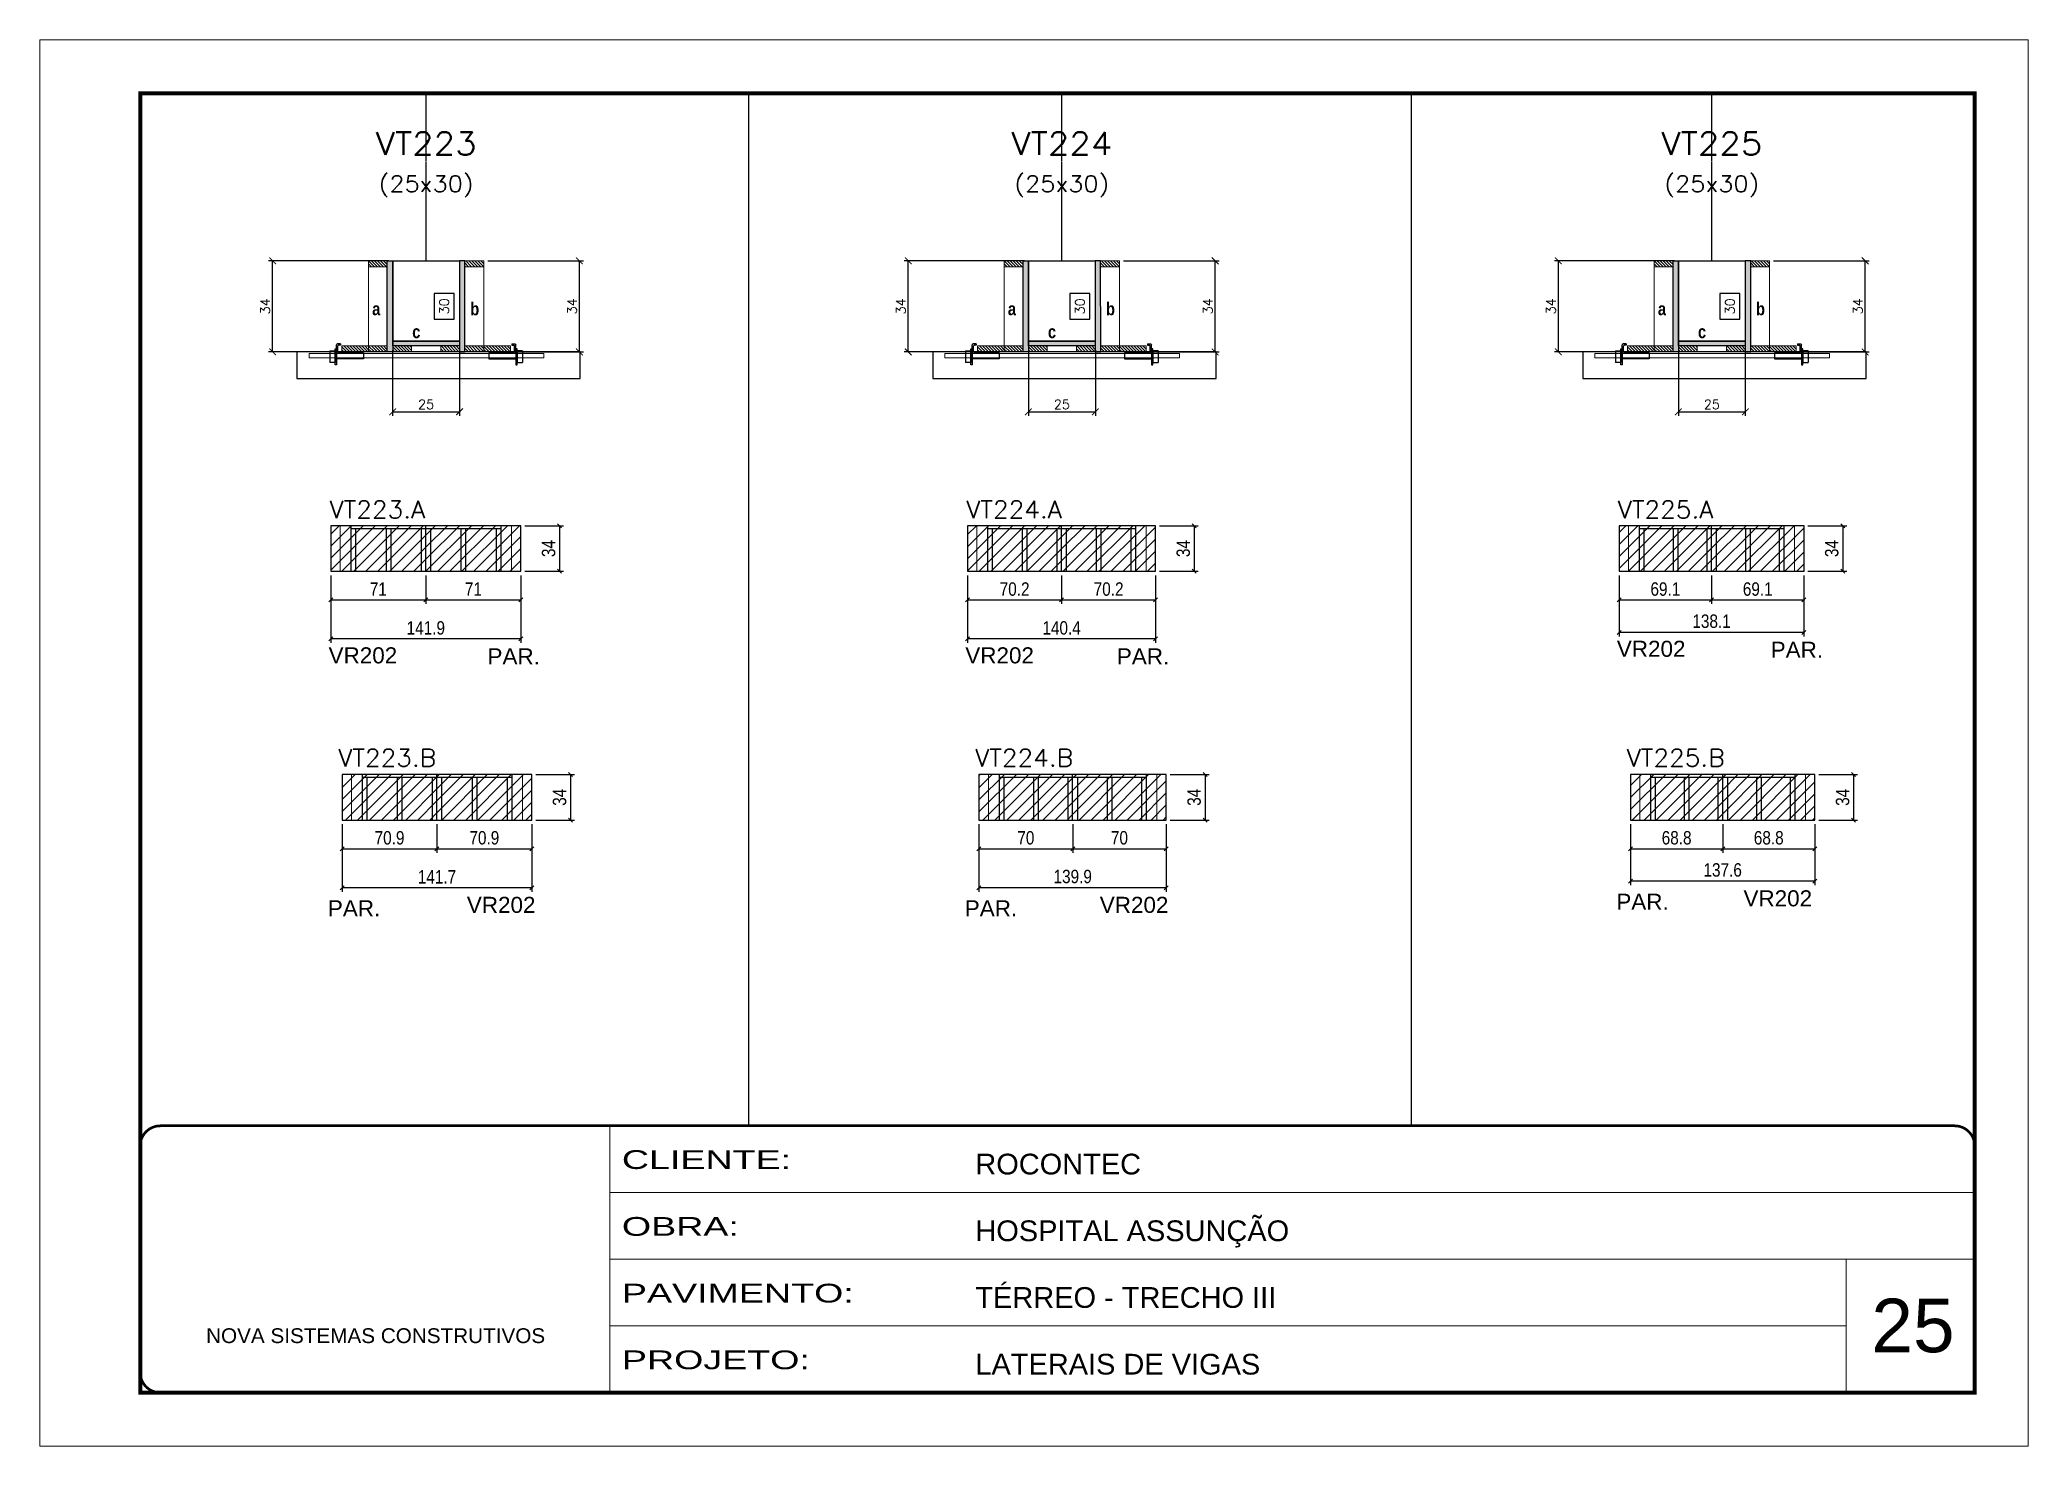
# Model space of a CAD drawing. Extents: x 137137 to 143418, y 10464 to 34486.
# Drawn here: x 137137 to 138622, y 26544 to 27594 of the extents above; entities that cross this region are included whole.
import ezdxf
from ezdxf.enums import TextEntityAlignment as Align

# ---------------------------------------------------------------- set-up
doc = ezdxf.new("R2010")
doc.units = 0
for name, pattern in [('CONTINUO', [0]), ('DASHED', [0.75, 0.5, -0.25]), ('HIDDEN', [0.375, 0.25, -0.125])]:
    doc.linetypes.add(name, pattern=pattern)
for name, color, linetype in [('5', 5, 'Continuous'), ('barrote', 251, 'Continuous'), ('COTA', 241, 'Continuous'), ('Cota Seção (2x)', 4, 'Continuous'), ('detalhes', 4, 'Continuous'), ('Painéis', 200, 'Continuous'), ('presilha', 1, 'Continuous'), ('SARR_2.2x7', 40, 'Continuous'), ('SARR_3.5x7', 81, 'Continuous'), ('Texto de Titulo', 7, 'Continuous'), ('Texto Qtd Sarr', 242, 'Continuous')]:
    doc.layers.add(name, color=color, linetype=linetype)
for name, color, linetype, lineweight in [('CARIMBO', 255, 'Continuous', 9), ('CONCRETO', 251, 'Continuous', 25), ('Folhas', 255, 'Continuous', 9), ('Hachura', 251, 'Continuous', 9), ('Madeira', 126, 'Continuous', 18), ('Sarr 2.2x7', 40, 'Continuous', 9), ('SARRAFO DE PRESSAO', 251, 'DASHED', 9), ('SCO-___-LAJ', 2, 'Continuous', 0), ('Texto Seção', 7, 'Continuous', 15)]:
    doc.layers.add(name, color=color, linetype=linetype, lineweight=lineweight)
doc.styles.add('ARIAL', font='arial.ttf')
doc.styles.add('COTA TECNICA', font='techl___.ttf', dxfattribs={"height": 10})
doc.styles.add('REGUA-120', font='ROMANS.shx', dxfattribs={"height": 15})
doc.styles.add('Romans', font='romans.shx')
doc.styles.get("Standard").update_dxf_attribs({"font": 'arial.ttf'})
doc.styles.add('TECNICA', font='techb___.ttf', dxfattribs={"height": 10})
doc.styles.add('Tecnologia', font='')
doc.styles.get('Tecnologia').set_extended_font_data('Forgotten Futurist')
doc.dimstyles.new('Cota Seção (2x)', dxfattribs={"dimtxt": 7, "dimasz": 5, "dimexe": 3, "dimexo": 3, "dimgap": 2, "dimtad": 3, "dimdec": 1, "dimlfac": 0.5, "dimzin": 12, "dimdsep": 46, "dimtxsty": 'Romans', "dimblk": 'ARCHTICK', "dimcen": 0, "dimclrd": 4, "dimclre": 4, "dimclrt": 1, "dimadec": 1, "dimazin": 3, "dimtfac": 1, "dimtdec": 1, "dimtmove": 0, "dimatfit": 3, "dimldrblk": 'OBLIQUE', "dimfxl": 1, "dimtolj": 1, "dimtzin": 12, "dimarcsym": 0})
doc.dimstyles.new('Cota Seção interna', dxfattribs={"dimtxt": 7, "dimasz": 6, "dimexe": 0.18, "dimexo": 2, "dimgap": -4, "dimtad": 3, "dimdec": 1, "dimlfac": 0.5, "dimzin": 12, "dimdsep": 46, "dimtxsty": 'Romans', "dimblk": 'ARCHTICK', "dimcen": 0.09, "dimse1": 1, "dimse2": 1, "dimsd1": 1, "dimsd2": 1, "dimclrd": 180, "dimclre": 5, "dimclrt": 1, "dimadec": 0, "dimazin": 3, "dimtfac": 1, "dimtdec": 1, "dimtofl": 0, "dimtmove": 0, "dimatfit": 3, "dimldrblk": 'ARCHTICK', "dimfxl": 1, "dimtolj": 1, "dimtzin": 0, "dimarcsym": 0})
doc.dimstyles.new('PAINEL', dxfattribs={"dimtxt": 10, "dimasz": 3, "dimexe": 3, "dimexo": 3, "dimgap": 3, "dimtad": 1, "dimdec": 1, "dimzin": 12, "dimdsep": 46, "dimtxsty": 'COTA TECNICA', "dimblk1": 'OBLIQUE', "dimblk2": 'OBLIQUE', "dimsah": 1, "dimcen": 0.9, "dimclrd": 4, "dimclre": 4, "dimclrt": 240, "dimadec": 1, "dimazin": 3, "dimtfac": 1, "dimtdec": 1, "dimtmove": 0, "dimatfit": 3, "dimfxl": 1, "dimtolj": 1, "dimtzin": 12, "dimarcsym": 0})
pattern_1 = [(315, (161329.6375, 19131.6818), (1.12253202, 1.12253202), [])]
pattern_2 = [(315, (161317.6375, 19131.6818), (1.12253202, 1.12253202), [])]
pattern_3 = [(315, (160844.2044, 19131.6818), (1.12253202, 1.12253202), [])]
pattern_4 = [(315, (160832.2044, 19131.6818), (1.12253202, 1.12253202), [])]
pattern_5 = [(315, (160369.4579, 19131.6818), (1.12253202, 1.12253202), [])]
pattern_6 = [(315, (160357.4579, 19131.6818), (1.12253202, 1.12253202), [])]
pattern_7 = [(45, (-1612, 0), (-4.49012806, 4.49012806), [])]

msp = doc.modelspace()

# ---------------------------------------------------------------- texts
at = {"layer": '5', "linetype": 'Continuous'}
for s, p in [('VR202', (138315.07, 27133.67)), ('VR202', (137352.99, 27128.77)), ('PAR.', (137471.68, 27128.03)), ('VR202', (137828.48, 27128.77)), ('PAR.', (137941.68, 27128.03)), ('PAR.', (138429.96, 27132.92)), ('VR202', (137456.25, 26942.48)), ('VR202', (137928.92, 26942.48)), ('PAR.', (138314.68, 26944.82)), ('VR202', (138409.65, 26947.37)), ('PAR.', (137352.45, 26939.93)), ('PAR.', (137828.09, 26939.93))]:
    msp.add_text(s, height=12, rotation=0.00004, dxfattribs=at).set_placement(p)
at = {"layer": 'CARIMBO', "style": 'ARIAL'}
msp.add_text('25', height=40, dxfattribs=at).set_placement((138505.15, 26614.47))
at = {"layer": 'detalhes', "style": 'TECNICA'}
for s, p in [('b', (137458.77, 27388.65)), ('b', (137933.52, 27388.65)), ('b', (138418.95, 27388.65)), ('a', (137385.53, 27388.66)), ('a', (137860.28, 27388.66)), ('a', (138345.71, 27388.66)), ('c', (137415.44, 27371.56)), ('c', (137890.18, 27371.56)), ('c', (138375.62, 27371.56))]:
    msp.add_text(s, height=9.6, dxfattribs=at).set_placement(p)
at = {"layer": 'Texto Seção', "style": 'REGUA-120', "width": 1.05}
for s, p in [('VT223.A', (137353.72, 27237.18)), ('VT224.A', (137829.22, 27237.18)), ('VT225.A', (138315.8, 27237.18)), ('VT223.B', (137360.25, 27051.82)), ('VT224.B', (137835.9, 27051.82)), ('VT225.B', (138322.48, 27051.82))]:
    msp.add_text(s, height=13, dxfattribs=at).set_placement(p)

# ---------------------------------------------------------------- blocks, each defined once
blk = doc.blocks.new('9999999999')
at = {"color": 30, "linetype": 'CONTINUO'}
for p, q in [((98564.6, 34230.2), (98564.6, 34429.4)), ((98564.6, 34379.6), (99584, 34379.6)), ((98564.6, 34329.8), (99488, 34329.8)), ((99584, 34329.8), (99488, 34329.8)), ((99488, 34329.8), (99488, 34230.2)), ((98564.6, 34280), (99488, 34280))]:
    blk.add_line(p, q, dxfattribs=at)
at = {"color": 30, "linetype": 'CONTINUO', "const_width": 2}
blk.add_lwpolyline([(99584, 34230.2), (99584, 34414.4, 0.414214), (99569, 34429.4), (98229, 34429.4, 0.414214), (98214, 34414.4), (98214, 34245.2, 0.414214), (98229, 34230.2), (99584, 34230.2)], format="xyb", dxfattribs=at)
at = {"layer": 'Folhas'}
blk.add_lwpolyline([(98139, 34190.2), (99624, 34190.2), (99624, 35240.2), (98139, 35240.2)], close=True, dxfattribs=at)
at = {"layer": 'Folhas', "color": 30, "const_width": 3}
blk.add_lwpolyline([(98214, 34230.2), (99584, 34230.2), (99584, 35200.2), (98214, 35200.2)], close=True, dxfattribs=at)
at = {"color": 7, "linetype": 'Continuous', "ltscale": 5, "style": 'ARIAL'}
for s, height, p in [('ROCONTEC', 15.48, (98837.7, 34393.1)), ('HOSPITAL ASSUNÇÃO', 15.483, (98837.7, 34343.3)), ('TÉRREO - TRECHO III', 15.483, (98837.7, 34293.5)), ('NOVA SISTEMAS CONSTRUTIVOS', 11.059, (98263.2, 34267.2)), ('LATERAIS DE VIGAS', 15.483, (98837.7, 34243.7))]:
    blk.add_text(s, height=height, dxfattribs=at).set_placement(p)
at = {"layer": 'Folhas', "color": 7, "style": 'Tecnologia', "width": 1.5}
for s, p in [('CLIENTE:', (98573.7, 34397.2)), ('OBRA:', (98573.7, 34347.3)), ('PAVIMENTO:', (98573.7, 34297.5)), ('PROJETO:', (98573.7, 34247.7))]:
    blk.add_text(s, height=14, dxfattribs=at).set_placement(p)
blk = doc.blocks.new('_ArchTick')
at = {"color": 0, "linetype": 'ByBlock', "const_width": 0.15}
blk.add_lwpolyline([(-0.5, -0.5), (0.5, 0.5)], dxfattribs=at)
blk = doc.blocks.new('*D5766')
at = {"layer": 'COTA', "color": 4, "lineweight": -2, "transparency": 16777216}
for p, q in [((138358, 27429.3), (138268.4, 27429.3)), ((138271.4, 27361.3), (138271.4, 27429.3)), ((138320, 27361.3), (138268.4, 27361.3))]:
    blk.add_line(p, q, dxfattribs=at)
at = {"layer": 'Defpoints', "color": 0, "transparency": 16777216}
for p in [(138271.4, 27429.3), (138361, 27429.3), (138323, 27361.3)]:
    blk.add_point(p, dxfattribs=at)
at = {"layer": 'COTA', "color": 4, "lineweight": -2, "transparency": 16777216, "xscale": 5, "yscale": 5, "zscale": 5}
for p, rotation in [((138271.4, 27429.3), 90), ((138271.4, 27361.3), 270)]:
    blk.add_blockref('_ArchTick', p, dxfattribs=dict(at, rotation=rotation))
at = {"layer": 'COTA', "color": 1, "transparency": 16777216, "insert": (138265.9, 27395.3), "char_height": 7, "attachment_point": 5, "rotation": 90, "style": 'Romans'}
blk.add_mtext('\\A1;34', dxfattribs=at)
blk = doc.blocks.new('_Oblique')
at = {"color": 0, "linetype": 'ByBlock', "lineweight": -2}
blk.add_line((-0.5, -0.5), (0.5, 0.5), dxfattribs=at)
blk = doc.blocks.new('*D5767')
at = {"layer": 'COTA', "color": 4, "lineweight": -2, "transparency": 16777216}
for p, q in [((138432, 27429.3), (138503.5, 27429.3)), ((138500.5, 27361.3), (138500.5, 27429.3)), ((138452, 27361.3), (138503.5, 27361.3))]:
    blk.add_line(p, q, dxfattribs=at)
at = {"layer": 'Defpoints', "color": 0, "transparency": 16777216}
for p in [(138429, 27429.3), (138500.5, 27429.3), (138449, 27361.3)]:
    blk.add_point(p, dxfattribs=at)
at = {"layer": 'COTA', "color": 4, "lineweight": -2, "transparency": 16777216, "xscale": 5, "yscale": 5, "zscale": 5}
for p, rotation in [((138500.5, 27429.3), 90), ((138500.5, 27361.3), 270)]:
    blk.add_blockref('_ArchTick', p, dxfattribs=dict(at, rotation=rotation))
at = {"layer": 'COTA', "color": 1, "transparency": 16777216, "insert": (138495, 27395.3), "char_height": 7, "attachment_point": 5, "rotation": 90, "style": 'Romans'}
blk.add_mtext('\\A1;34', dxfattribs=at)
blk = doc.blocks.new('*D5768')
at = {"layer": 'Cota Seção (2x)', "color": 180, "lineweight": -2, "transparency": 16777216}
for p, q in [((138407, 27405), (138392, 27405)), ((138392, 27405), (138392, 27385.7)), ((138407, 27385.7), (138407, 27405)), ((138392, 27385.7), (138407, 27385.7))]:
    blk.add_line(p, q, dxfattribs=at)
at = {"layer": 'Defpoints', "color": 0, "transparency": 16777216}
for p in [(138411, 27429.3), (138411, 27429.3), (138411, 27369.3)]:
    blk.add_point(p, dxfattribs=at)
at = {"layer": 'Cota Seção (2x)', "color": 1, "transparency": 16777216, "insert": (138399.5, 27395.3), "char_height": 7, "attachment_point": 5, "rotation": 90, "style": 'Romans'}
blk.add_mtext('\\A1;30', dxfattribs=at)
blk = doc.blocks.new('titulo1')
at = {"layer": 'Defpoints', "color": 252, "linetype": 'HIDDEN', "ltscale": 2}
blk.add_line((0, 0), (0, 125), dxfattribs=at)
at = {"layer": 'Defpoints', "style": 'Romans', "oblique": 15}
blk.add_attdef('FOLHA', text='', height=10, dxfattribs=at).set_placement((0, 15.6), align=Align.MIDDLE_CENTER)
at = {"layer": 'Texto Qtd Sarr', "color": 3, "style": 'Romans', "oblique": 15}
for tag, height, p in [('TITULO', 17, (0, 71.4)), ('SEÇÃO', 12, (0, 41.5))]:
    blk.add_attdef(tag, text='', height=height, dxfattribs=at).set_placement(p, align=Align.MIDDLE_CENTER)
blk = doc.blocks.new('PRESILHA METÁLICA 1')
at = {"layer": 'presilha'}
for p, q in [((0, 13), (6, 13)), ((0, 13), (0, 0)), ((6, 0), (0, 0)), ((6, 15.5), (7.5, 15.5)), ((6, -2.5), (6, 15.5)), ((6, 13), (6, 0)), ((7.5, 10.6), (7.5, 19.9)), ((7.5, 15.5), (7.5, -2.5)), ((37.5, 4.1), (7.5, 4.1)), ((12, 21), (8.6, 21)), ((9, 11.6), (9, 18.9)), ((12, 19.5), (9.6, 19.5)), ((37.5, 11), (9.6, 11)), ((12, 21), (12, 19.5)), ((37.5, 11), (37.5, 4.1)), ((7.5, -2.5), (6, -2.5))]:
    blk.add_line(p, q, dxfattribs=at)
for centre, radius, start, end in [((8.6, 19.9), 1.14, 90, 180), ((9.6, 18.9), 0.57, 90, 180), ((9.6, 11.6), 0.57, 180, 270)]:
    blk.add_arc(centre, radius, start, end, dxfattribs=at)
blk = doc.blocks.new('*D5769')
at = {"layer": 'COTA', "color": 4, "lineweight": -2, "transparency": 16777216}
for p, q in [((138361, 27362.7), (138361, 27313.6)), ((138411, 27362.7), (138411, 27313.6)), ((138361, 27316.6), (138411, 27316.6))]:
    blk.add_line(p, q, dxfattribs=at)
at = {"layer": 'Defpoints', "color": 0, "transparency": 16777216}
for p in [(138361, 27365.7), (138411, 27365.7), (138411, 27316.6)]:
    blk.add_point(p, dxfattribs=at)
at = {"layer": 'COTA', "color": 4, "lineweight": -2, "transparency": 16777216, "xscale": 5, "yscale": 5, "zscale": 5, "rotation": 180}
blk.add_blockref('_ArchTick', (138361, 27316.6), dxfattribs=at)
at = {"layer": 'COTA', "color": 4, "lineweight": -2, "transparency": 16777216, "xscale": 5, "yscale": 5, "zscale": 5}
blk.add_blockref('_ArchTick', (138411, 27316.6), dxfattribs=at)
at = {"layer": 'COTA', "color": 1, "transparency": 16777216, "insert": (138386, 27322.1), "char_height": 7, "attachment_point": 5, "style": 'Romans'}
blk.add_mtext('\\A1;25', dxfattribs=at)
blk = doc.blocks.new('*D5770')
at = {"layer": 'COTA', "color": 4, "linetype": 'ByBlock', "lineweight": -2, "transparency": 16777216}
for p, q in [((138457.8, 27231.5), (138486.8, 27231.5)), ((138483.8, 27231.5), (138483.8, 27197.5)), ((138457.8, 27197.5), (138486.8, 27197.5))]:
    blk.add_line(p, q, dxfattribs=at)
at = {"layer": 'Defpoints', "color": 0, "linetype": 'ByBlock', "transparency": 16777216}
for p in [(138454.8, 27231.5), (138454.8, 27197.5), (138483.8, 27197.5)]:
    blk.add_point(p, dxfattribs=at)
at = {"layer": 'COTA', "color": 4, "linetype": 'ByBlock', "lineweight": -2, "transparency": 16777216, "xscale": 3, "yscale": 3, "zscale": 3}
for p, rotation in [((138483.8, 27231.5), 90), ((138483.8, 27197.5), 270)]:
    blk.add_blockref('_Oblique', p, dxfattribs=dict(at, rotation=rotation))
at = {"layer": 'COTA', "color": 240, "linetype": 'ByBlock', "transparency": 16777216, "insert": (138475.6, 27214.5), "char_height": 10, "attachment_point": 5, "rotation": 90, "style": 'COTA TECNICA'}
blk.add_mtext('\\A1;34', dxfattribs=at)
blk = doc.blocks.new('*D5771')
at = {"layer": 'COTA', "color": 4, "linetype": 'ByBlock', "lineweight": -2, "transparency": 16777216}
for p, q in [((138316.7, 27194.5), (138316.7, 27148.9)), ((138454.8, 27194.5), (138454.8, 27148.9)), ((138454.8, 27151.9), (138316.7, 27151.9))]:
    blk.add_line(p, q, dxfattribs=at)
at = {"layer": 'Defpoints', "color": 0, "linetype": 'ByBlock', "transparency": 16777216}
for p in [(138316.7, 27197.5), (138454.8, 27197.5), (138316.7, 27151.9)]:
    blk.add_point(p, dxfattribs=at)
at = {"layer": 'COTA', "color": 4, "linetype": 'ByBlock', "lineweight": -2, "transparency": 16777216, "xscale": 3, "yscale": 3, "zscale": 3, "rotation": 180}
blk.add_blockref('_Oblique', (138316.7, 27151.9), dxfattribs=at)
at = {"layer": 'COTA', "color": 4, "linetype": 'ByBlock', "lineweight": -2, "transparency": 16777216, "xscale": 3, "yscale": 3, "zscale": 3}
blk.add_blockref('_Oblique', (138454.8, 27151.9), dxfattribs=at)
at = {"layer": 'COTA', "color": 240, "linetype": 'ByBlock', "transparency": 16777216, "insert": (138385.8, 27160.2), "char_height": 10, "attachment_point": 5, "style": 'COTA TECNICA'}
blk.add_mtext('\\A1;138.1', dxfattribs=at)
blk = doc.blocks.new('*D5772')
at = {"layer": 'COTA', "color": 4, "linetype": 'ByBlock', "lineweight": -2, "transparency": 16777216}
for p, q in [((138316.7, 27194.5), (138316.7, 27173.1)), ((138385.8, 27194.5), (138385.8, 27173.1)), ((138316.7, 27176.1), (138385.8, 27176.1))]:
    blk.add_line(p, q, dxfattribs=at)
at = {"layer": 'Defpoints', "color": 0, "linetype": 'ByBlock', "transparency": 16777216}
for p in [(138316.7, 27197.5), (138385.8, 27197.5), (138385.8, 27176.1)]:
    blk.add_point(p, dxfattribs=at)
at = {"layer": 'COTA', "color": 4, "linetype": 'ByBlock', "lineweight": -2, "transparency": 16777216, "xscale": 3, "yscale": 3, "zscale": 3, "rotation": 180}
blk.add_blockref('_Oblique', (138316.7, 27176.1), dxfattribs=at)
at = {"layer": 'COTA', "color": 4, "linetype": 'ByBlock', "lineweight": -2, "transparency": 16777216, "xscale": 3, "yscale": 3, "zscale": 3}
blk.add_blockref('_Oblique', (138385.8, 27176.1), dxfattribs=at)
at = {"layer": 'COTA', "color": 240, "linetype": 'ByBlock', "transparency": 16777216, "insert": (138351.3, 27184.2), "char_height": 10, "attachment_point": 5, "style": 'COTA TECNICA'}
blk.add_mtext('\\A1;69.1', dxfattribs=at)
blk = doc.blocks.new('*D5773')
at = {"layer": 'COTA', "color": 4, "linetype": 'ByBlock', "lineweight": -2, "transparency": 16777216}
for p, q in [((138385.8, 27194.5), (138385.8, 27173.1)), ((138454.8, 27194.5), (138454.8, 27173.1)), ((138385.8, 27176.1), (138454.8, 27176.1))]:
    blk.add_line(p, q, dxfattribs=at)
at = {"layer": 'Defpoints', "color": 0, "linetype": 'ByBlock', "transparency": 16777216}
for p in [(138385.8, 27197.5), (138454.8, 27197.5), (138454.8, 27176.1)]:
    blk.add_point(p, dxfattribs=at)
at = {"layer": 'COTA', "color": 4, "linetype": 'ByBlock', "lineweight": -2, "transparency": 16777216, "xscale": 3, "yscale": 3, "zscale": 3, "rotation": 180}
blk.add_blockref('_Oblique', (138385.8, 27176.1), dxfattribs=at)
at = {"layer": 'COTA', "color": 4, "linetype": 'ByBlock', "lineweight": -2, "transparency": 16777216, "xscale": 3, "yscale": 3, "zscale": 3}
blk.add_blockref('_Oblique', (138454.8, 27176.1), dxfattribs=at)
at = {"layer": 'COTA', "color": 240, "linetype": 'ByBlock', "transparency": 16777216, "insert": (138420.3, 27184.2), "char_height": 10, "attachment_point": 5, "style": 'COTA TECNICA'}
blk.add_mtext('\\A1;69.1', dxfattribs=at)
blk = doc.blocks.new('*D5774')
at = {"layer": 'COTA', "color": 4, "linetype": 'ByBlock', "lineweight": -2, "transparency": 16777216}
for p, q in [((138465.9, 27045.8), (138494.9, 27045.8)), ((138491.9, 27045.8), (138491.9, 27011.8)), ((138465.9, 27011.8), (138494.9, 27011.8))]:
    blk.add_line(p, q, dxfattribs=at)
at = {"layer": 'Defpoints', "color": 0, "linetype": 'ByBlock', "transparency": 16777216}
for p in [(138462.9, 27045.8), (138462.9, 27011.8), (138491.9, 27011.8)]:
    blk.add_point(p, dxfattribs=at)
at = {"layer": 'COTA', "color": 4, "linetype": 'ByBlock', "lineweight": -2, "transparency": 16777216, "xscale": 3, "yscale": 3, "zscale": 3}
for p, rotation in [((138491.9, 27045.8), 90), ((138491.9, 27011.8), 270)]:
    blk.add_blockref('_Oblique', p, dxfattribs=dict(at, rotation=rotation))
at = {"layer": 'COTA', "color": 240, "linetype": 'ByBlock', "transparency": 16777216, "insert": (138483.7, 27028.8), "char_height": 10, "attachment_point": 5, "rotation": 90, "style": 'COTA TECNICA'}
blk.add_mtext('\\A1;34', dxfattribs=at)
blk = doc.blocks.new('*D5775')
at = {"layer": 'COTA', "color": 4, "linetype": 'ByBlock', "lineweight": -2, "transparency": 16777216}
for p, q in [((138325.3, 27008.8), (138325.3, 26963.2)), ((138462.9, 27008.8), (138462.9, 26963.2)), ((138462.9, 26966.2), (138325.3, 26966.2))]:
    blk.add_line(p, q, dxfattribs=at)
at = {"layer": 'Defpoints', "color": 0, "linetype": 'ByBlock', "transparency": 16777216}
for p in [(138325.3, 27011.8), (138462.9, 27011.8), (138325.3, 26966.2)]:
    blk.add_point(p, dxfattribs=at)
at = {"layer": 'COTA', "color": 4, "linetype": 'ByBlock', "lineweight": -2, "transparency": 16777216, "xscale": 3, "yscale": 3, "zscale": 3, "rotation": 180}
blk.add_blockref('_Oblique', (138325.3, 26966.2), dxfattribs=at)
at = {"layer": 'COTA', "color": 4, "linetype": 'ByBlock', "lineweight": -2, "transparency": 16777216, "xscale": 3, "yscale": 3, "zscale": 3}
blk.add_blockref('_Oblique', (138462.9, 26966.2), dxfattribs=at)
at = {"layer": 'COTA', "color": 240, "linetype": 'ByBlock', "transparency": 16777216, "insert": (138394.1, 26974.5), "char_height": 10, "attachment_point": 5, "style": 'COTA TECNICA'}
blk.add_mtext('\\A1;137.6', dxfattribs=at)
blk = doc.blocks.new('*D5776')
at = {"layer": 'COTA', "color": 4, "linetype": 'ByBlock', "lineweight": -2, "transparency": 16777216}
for p, q in [((138325.3, 27008.8), (138325.3, 26987.4)), ((138394.1, 27008.8), (138394.1, 26987.4)), ((138325.3, 26990.4), (138394.1, 26990.4))]:
    blk.add_line(p, q, dxfattribs=at)
at = {"layer": 'Defpoints', "color": 0, "linetype": 'ByBlock', "transparency": 16777216}
for p in [(138325.3, 27011.8), (138394.1, 27011.8), (138394.1, 26990.4)]:
    blk.add_point(p, dxfattribs=at)
at = {"layer": 'COTA', "color": 4, "linetype": 'ByBlock', "lineweight": -2, "transparency": 16777216, "xscale": 3, "yscale": 3, "zscale": 3, "rotation": 180}
blk.add_blockref('_Oblique', (138325.3, 26990.4), dxfattribs=at)
at = {"layer": 'COTA', "color": 4, "linetype": 'ByBlock', "lineweight": -2, "transparency": 16777216, "xscale": 3, "yscale": 3, "zscale": 3}
blk.add_blockref('_Oblique', (138394.1, 26990.4), dxfattribs=at)
at = {"layer": 'COTA', "color": 240, "linetype": 'ByBlock', "transparency": 16777216, "insert": (138359.7, 26998.5), "char_height": 10, "attachment_point": 5, "style": 'COTA TECNICA'}
blk.add_mtext('\\A1;68.8', dxfattribs=at)
blk = doc.blocks.new('*D5777')
at = {"layer": 'COTA', "color": 4, "linetype": 'ByBlock', "lineweight": -2, "transparency": 16777216}
for p, q in [((138394.1, 27008.8), (138394.1, 26987.4)), ((138462.9, 27008.8), (138462.9, 26987.4)), ((138394.1, 26990.4), (138462.9, 26990.4))]:
    blk.add_line(p, q, dxfattribs=at)
at = {"layer": 'Defpoints', "color": 0, "linetype": 'ByBlock', "transparency": 16777216}
for p in [(138394.1, 27011.8), (138462.9, 27011.8), (138462.9, 26990.4)]:
    blk.add_point(p, dxfattribs=at)
at = {"layer": 'COTA', "color": 4, "linetype": 'ByBlock', "lineweight": -2, "transparency": 16777216, "xscale": 3, "yscale": 3, "zscale": 3, "rotation": 180}
blk.add_blockref('_Oblique', (138394.1, 26990.4), dxfattribs=at)
at = {"layer": 'COTA', "color": 4, "linetype": 'ByBlock', "lineweight": -2, "transparency": 16777216, "xscale": 3, "yscale": 3, "zscale": 3}
blk.add_blockref('_Oblique', (138462.9, 26990.4), dxfattribs=at)
at = {"layer": 'COTA', "color": 240, "linetype": 'ByBlock', "transparency": 16777216, "insert": (138428.5, 26998.5), "char_height": 10, "attachment_point": 5, "style": 'COTA TECNICA'}
blk.add_mtext('\\A1;68.8', dxfattribs=at)
blk = doc.blocks.new('*D5778')
at = {"layer": 'COTA', "color": 4, "lineweight": -2, "transparency": 16777216}
for p, q in [((137872.6, 27429.3), (137782.9, 27429.3)), ((137785.9, 27361.3), (137785.9, 27429.3)), ((137834.6, 27361.3), (137782.9, 27361.3))]:
    blk.add_line(p, q, dxfattribs=at)
at = {"layer": 'Defpoints', "color": 0, "transparency": 16777216}
for p in [(137785.9, 27429.3), (137875.6, 27429.3), (137837.6, 27361.3)]:
    blk.add_point(p, dxfattribs=at)
at = {"layer": 'COTA', "color": 4, "lineweight": -2, "transparency": 16777216, "xscale": 5, "yscale": 5, "zscale": 5}
for p, rotation in [((137785.9, 27429.3), 90), ((137785.9, 27361.3), 270)]:
    blk.add_blockref('_ArchTick', p, dxfattribs=dict(at, rotation=rotation))
at = {"layer": 'COTA', "color": 1, "transparency": 16777216, "insert": (137780.4, 27395.3), "char_height": 7, "attachment_point": 5, "rotation": 90, "style": 'Romans'}
blk.add_mtext('\\A1;34', dxfattribs=at)
blk = doc.blocks.new('*D5779')
at = {"layer": 'COTA', "color": 4, "lineweight": -2, "transparency": 16777216}
for p, q in [((137946.6, 27429.3), (138018.1, 27429.3)), ((138015.1, 27361.3), (138015.1, 27429.3)), ((137966.6, 27361.3), (138018.1, 27361.3))]:
    blk.add_line(p, q, dxfattribs=at)
at = {"layer": 'Defpoints', "color": 0, "transparency": 16777216}
for p in [(137943.6, 27429.3), (138015.1, 27429.3), (137963.6, 27361.3)]:
    blk.add_point(p, dxfattribs=at)
at = {"layer": 'COTA', "color": 4, "lineweight": -2, "transparency": 16777216, "xscale": 5, "yscale": 5, "zscale": 5}
for p, rotation in [((138015.1, 27429.3), 90), ((138015.1, 27361.3), 270)]:
    blk.add_blockref('_ArchTick', p, dxfattribs=dict(at, rotation=rotation))
at = {"layer": 'COTA', "color": 1, "transparency": 16777216, "insert": (138009.6, 27395.3), "char_height": 7, "attachment_point": 5, "rotation": 90, "style": 'Romans'}
blk.add_mtext('\\A1;34', dxfattribs=at)
blk = doc.blocks.new('*D5780')
at = {"layer": 'Cota Seção (2x)', "color": 180, "lineweight": -2, "transparency": 16777216}
for p, q in [((137921.6, 27405), (137906.6, 27405)), ((137906.6, 27405), (137906.6, 27385.7)), ((137921.6, 27385.7), (137921.6, 27405)), ((137906.6, 27385.7), (137921.6, 27385.7))]:
    blk.add_line(p, q, dxfattribs=at)
at = {"layer": 'Defpoints', "color": 0, "transparency": 16777216}
for p in [(137925.6, 27429.3), (137925.6, 27429.3), (137925.6, 27369.3)]:
    blk.add_point(p, dxfattribs=at)
at = {"layer": 'Cota Seção (2x)', "color": 1, "transparency": 16777216, "insert": (137914.1, 27395.3), "char_height": 7, "attachment_point": 5, "rotation": 90, "style": 'Romans'}
blk.add_mtext('\\A1;30', dxfattribs=at)
blk = doc.blocks.new('*D5781')
at = {"layer": 'COTA', "color": 4, "lineweight": -2, "transparency": 16777216}
for p, q in [((137875.6, 27362.7), (137875.6, 27313.6)), ((137925.6, 27362.7), (137925.6, 27313.6)), ((137875.6, 27316.6), (137925.6, 27316.6))]:
    blk.add_line(p, q, dxfattribs=at)
at = {"layer": 'Defpoints', "color": 0, "transparency": 16777216}
for p in [(137875.6, 27365.7), (137925.6, 27365.7), (137925.6, 27316.6)]:
    blk.add_point(p, dxfattribs=at)
at = {"layer": 'COTA', "color": 4, "lineweight": -2, "transparency": 16777216, "xscale": 5, "yscale": 5, "zscale": 5, "rotation": 180}
blk.add_blockref('_ArchTick', (137875.6, 27316.6), dxfattribs=at)
at = {"layer": 'COTA', "color": 4, "lineweight": -2, "transparency": 16777216, "xscale": 5, "yscale": 5, "zscale": 5}
blk.add_blockref('_ArchTick', (137925.6, 27316.6), dxfattribs=at)
at = {"layer": 'COTA', "color": 1, "transparency": 16777216, "insert": (137900.6, 27322.1), "char_height": 7, "attachment_point": 5, "style": 'Romans'}
blk.add_mtext('\\A1;25', dxfattribs=at)
blk = doc.blocks.new('*D5782')
at = {"layer": 'COTA', "color": 4, "linetype": 'ByBlock', "lineweight": -2, "transparency": 16777216}
for p, q in [((137973.6, 27231.5), (138002.5, 27231.5)), ((137999.5, 27231.5), (137999.5, 27197.5)), ((137973.6, 27197.5), (138002.5, 27197.5))]:
    blk.add_line(p, q, dxfattribs=at)
at = {"layer": 'Defpoints', "color": 0, "linetype": 'ByBlock', "transparency": 16777216}
for p in [(137970.6, 27231.5), (137970.6, 27197.5), (137999.5, 27197.5)]:
    blk.add_point(p, dxfattribs=at)
at = {"layer": 'COTA', "color": 4, "linetype": 'ByBlock', "lineweight": -2, "transparency": 16777216, "xscale": 3, "yscale": 3, "zscale": 3}
for p, rotation in [((137999.5, 27231.5), 90), ((137999.5, 27197.5), 270)]:
    blk.add_blockref('_Oblique', p, dxfattribs=dict(at, rotation=rotation))
at = {"layer": 'COTA', "color": 240, "linetype": 'ByBlock', "transparency": 16777216, "insert": (137991.3, 27214.5), "char_height": 10, "attachment_point": 5, "rotation": 90, "style": 'COTA TECNICA'}
blk.add_mtext('\\A1;34', dxfattribs=at)
blk = doc.blocks.new('*D5783')
at = {"layer": 'COTA', "color": 4, "linetype": 'ByBlock', "lineweight": -2, "transparency": 16777216}
for p, q in [((137830.2, 27194.5), (137830.2, 27144.1)), ((137970.6, 27194.5), (137970.6, 27144.1)), ((137970.6, 27147.1), (137830.2, 27147.1))]:
    blk.add_line(p, q, dxfattribs=at)
at = {"layer": 'Defpoints', "color": 0, "linetype": 'ByBlock', "transparency": 16777216}
for p in [(137830.2, 27197.5), (137970.6, 27197.5), (137830.2, 27147.1)]:
    blk.add_point(p, dxfattribs=at)
at = {"layer": 'COTA', "color": 4, "linetype": 'ByBlock', "lineweight": -2, "transparency": 16777216, "xscale": 3, "yscale": 3, "zscale": 3, "rotation": 180}
blk.add_blockref('_Oblique', (137830.2, 27147.1), dxfattribs=at)
at = {"layer": 'COTA', "color": 4, "linetype": 'ByBlock', "lineweight": -2, "transparency": 16777216, "xscale": 3, "yscale": 3, "zscale": 3}
blk.add_blockref('_Oblique', (137970.6, 27147.1), dxfattribs=at)
at = {"layer": 'COTA', "color": 240, "linetype": 'ByBlock', "transparency": 16777216, "insert": (137900.4, 27155.2), "char_height": 10, "attachment_point": 5, "style": 'COTA TECNICA'}
blk.add_mtext('\\A1;140.4', dxfattribs=at)
blk = doc.blocks.new('*D5784')
at = {"layer": 'COTA', "color": 4, "linetype": 'ByBlock', "lineweight": -2, "transparency": 16777216}
for p, q in [((137830.2, 27194.5), (137830.2, 27173.1)), ((137900.4, 27194.5), (137900.4, 27173.1)), ((137830.2, 27176.1), (137900.4, 27176.1))]:
    blk.add_line(p, q, dxfattribs=at)
at = {"layer": 'Defpoints', "color": 0, "linetype": 'ByBlock', "transparency": 16777216}
for p in [(137830.2, 27197.5), (137900.4, 27197.5), (137900.4, 27176.1)]:
    blk.add_point(p, dxfattribs=at)
at = {"layer": 'COTA', "color": 4, "linetype": 'ByBlock', "lineweight": -2, "transparency": 16777216, "xscale": 3, "yscale": 3, "zscale": 3, "rotation": 180}
blk.add_blockref('_Oblique', (137830.2, 27176.1), dxfattribs=at)
at = {"layer": 'COTA', "color": 4, "linetype": 'ByBlock', "lineweight": -2, "transparency": 16777216, "xscale": 3, "yscale": 3, "zscale": 3}
blk.add_blockref('_Oblique', (137900.4, 27176.1), dxfattribs=at)
at = {"layer": 'COTA', "color": 240, "linetype": 'ByBlock', "transparency": 16777216, "insert": (137865.3, 27184.2), "char_height": 10, "attachment_point": 5, "style": 'COTA TECNICA'}
blk.add_mtext('\\A1;70.2', dxfattribs=at)
blk = doc.blocks.new('*D5785')
at = {"layer": 'COTA', "color": 4, "linetype": 'ByBlock', "lineweight": -2, "transparency": 16777216}
for p, q in [((137900.4, 27194.5), (137900.4, 27173.1)), ((137970.6, 27194.5), (137970.6, 27173.1)), ((137900.4, 27176.1), (137970.6, 27176.1))]:
    blk.add_line(p, q, dxfattribs=at)
at = {"layer": 'Defpoints', "color": 0, "linetype": 'ByBlock', "transparency": 16777216}
for p in [(137900.4, 27197.5), (137970.6, 27197.5), (137970.6, 27176.1)]:
    blk.add_point(p, dxfattribs=at)
at = {"layer": 'COTA', "color": 4, "linetype": 'ByBlock', "lineweight": -2, "transparency": 16777216, "xscale": 3, "yscale": 3, "zscale": 3, "rotation": 180}
blk.add_blockref('_Oblique', (137900.4, 27176.1), dxfattribs=at)
at = {"layer": 'COTA', "color": 4, "linetype": 'ByBlock', "lineweight": -2, "transparency": 16777216, "xscale": 3, "yscale": 3, "zscale": 3}
blk.add_blockref('_Oblique', (137970.6, 27176.1), dxfattribs=at)
at = {"layer": 'COTA', "color": 240, "linetype": 'ByBlock', "transparency": 16777216, "insert": (137935.5, 27184.2), "char_height": 10, "attachment_point": 5, "style": 'COTA TECNICA'}
blk.add_mtext('\\A1;70.2', dxfattribs=at)
blk = doc.blocks.new('*D5786')
at = {"layer": 'COTA', "color": 4, "linetype": 'ByBlock', "lineweight": -2, "transparency": 16777216}
for p, q in [((137981.6, 27045.8), (138010.6, 27045.8)), ((138007.6, 27045.8), (138007.6, 27011.8)), ((137981.6, 27011.8), (138010.6, 27011.8))]:
    blk.add_line(p, q, dxfattribs=at)
at = {"layer": 'Defpoints', "color": 0, "linetype": 'ByBlock', "transparency": 16777216}
for p in [(137978.6, 27045.8), (137978.6, 27011.8), (138007.6, 27011.8)]:
    blk.add_point(p, dxfattribs=at)
at = {"layer": 'COTA', "color": 4, "linetype": 'ByBlock', "lineweight": -2, "transparency": 16777216, "xscale": 3, "yscale": 3, "zscale": 3}
for p, rotation in [((138007.6, 27045.8), 90), ((138007.6, 27011.8), 270)]:
    blk.add_blockref('_Oblique', p, dxfattribs=dict(at, rotation=rotation))
at = {"layer": 'COTA', "color": 240, "linetype": 'ByBlock', "transparency": 16777216, "insert": (137999.4, 27028.8), "char_height": 10, "attachment_point": 5, "rotation": 90, "style": 'COTA TECNICA'}
blk.add_mtext('\\A1;34', dxfattribs=at)
blk = doc.blocks.new('*D5787')
at = {"layer": 'COTA', "color": 4, "linetype": 'ByBlock', "lineweight": -2, "transparency": 16777216}
for p, q in [((137838.7, 27008.8), (137838.7, 26958.3)), ((137978.6, 27008.8), (137978.6, 26958.3)), ((137978.6, 26961.3), (137838.7, 26961.3))]:
    blk.add_line(p, q, dxfattribs=at)
at = {"layer": 'Defpoints', "color": 0, "linetype": 'ByBlock', "transparency": 16777216}
for p in [(137838.7, 27011.8), (137978.6, 27011.8), (137838.7, 26961.3)]:
    blk.add_point(p, dxfattribs=at)
at = {"layer": 'COTA', "color": 4, "linetype": 'ByBlock', "lineweight": -2, "transparency": 16777216, "xscale": 3, "yscale": 3, "zscale": 3, "rotation": 180}
blk.add_blockref('_Oblique', (137838.7, 26961.3), dxfattribs=at)
at = {"layer": 'COTA', "color": 4, "linetype": 'ByBlock', "lineweight": -2, "transparency": 16777216, "xscale": 3, "yscale": 3, "zscale": 3}
blk.add_blockref('_Oblique', (137978.6, 26961.3), dxfattribs=at)
at = {"layer": 'COTA', "color": 240, "linetype": 'ByBlock', "transparency": 16777216, "insert": (137908.7, 26969.6), "char_height": 10, "attachment_point": 5, "style": 'COTA TECNICA'}
blk.add_mtext('\\A1;139.9', dxfattribs=at)
blk = doc.blocks.new('*D5788')
at = {"layer": 'COTA', "color": 4, "linetype": 'ByBlock', "lineweight": -2, "transparency": 16777216}
for p, q in [((137838.7, 27008.8), (137838.7, 26987.4)), ((137908.7, 27008.8), (137908.7, 26987.4)), ((137838.7, 26990.4), (137908.7, 26990.4))]:
    blk.add_line(p, q, dxfattribs=at)
at = {"layer": 'Defpoints', "color": 0, "linetype": 'ByBlock', "transparency": 16777216}
for p in [(137838.7, 27011.8), (137908.7, 27011.8), (137908.7, 26990.4)]:
    blk.add_point(p, dxfattribs=at)
at = {"layer": 'COTA', "color": 4, "linetype": 'ByBlock', "lineweight": -2, "transparency": 16777216, "xscale": 3, "yscale": 3, "zscale": 3, "rotation": 180}
blk.add_blockref('_Oblique', (137838.7, 26990.4), dxfattribs=at)
at = {"layer": 'COTA', "color": 4, "linetype": 'ByBlock', "lineweight": -2, "transparency": 16777216, "xscale": 3, "yscale": 3, "zscale": 3}
blk.add_blockref('_Oblique', (137908.7, 26990.4), dxfattribs=at)
at = {"layer": 'COTA', "color": 240, "linetype": 'ByBlock', "transparency": 16777216, "insert": (137873.7, 26998.5), "char_height": 10, "attachment_point": 5, "style": 'COTA TECNICA'}
blk.add_mtext('\\A1;70', dxfattribs=at)
blk = doc.blocks.new('*D5789')
at = {"layer": 'COTA', "color": 4, "linetype": 'ByBlock', "lineweight": -2, "transparency": 16777216}
for p, q in [((137908.7, 27008.8), (137908.7, 26987.4)), ((137978.6, 27008.8), (137978.6, 26987.4)), ((137908.7, 26990.4), (137978.6, 26990.4))]:
    blk.add_line(p, q, dxfattribs=at)
at = {"layer": 'Defpoints', "color": 0, "linetype": 'ByBlock', "transparency": 16777216}
for p in [(137908.7, 27011.8), (137978.6, 27011.8), (137978.6, 26990.4)]:
    blk.add_point(p, dxfattribs=at)
at = {"layer": 'COTA', "color": 4, "linetype": 'ByBlock', "lineweight": -2, "transparency": 16777216, "xscale": 3, "yscale": 3, "zscale": 3, "rotation": 180}
blk.add_blockref('_Oblique', (137908.7, 26990.4), dxfattribs=at)
at = {"layer": 'COTA', "color": 4, "linetype": 'ByBlock', "lineweight": -2, "transparency": 16777216, "xscale": 3, "yscale": 3, "zscale": 3}
blk.add_blockref('_Oblique', (137978.6, 26990.4), dxfattribs=at)
at = {"layer": 'COTA', "color": 240, "linetype": 'ByBlock', "transparency": 16777216, "insert": (137943.6, 26998.5), "char_height": 10, "attachment_point": 5, "style": 'COTA TECNICA'}
blk.add_mtext('\\A1;70', dxfattribs=at)
blk = doc.blocks.new('*D5790')
at = {"layer": 'COTA', "color": 4, "lineweight": -2, "transparency": 16777216}
for p, q in [((137397.8, 27429.3), (137308.2, 27429.3)), ((137311.2, 27361.3), (137311.2, 27429.3)), ((137359.8, 27361.3), (137308.2, 27361.3))]:
    blk.add_line(p, q, dxfattribs=at)
at = {"layer": 'Defpoints', "color": 0, "transparency": 16777216}
for p in [(137311.2, 27429.3), (137400.8, 27429.3), (137362.8, 27361.3)]:
    blk.add_point(p, dxfattribs=at)
at = {"layer": 'COTA', "color": 4, "lineweight": -2, "transparency": 16777216, "xscale": 5, "yscale": 5, "zscale": 5}
for p, rotation in [((137311.2, 27429.3), 90), ((137311.2, 27361.3), 270)]:
    blk.add_blockref('_ArchTick', p, dxfattribs=dict(at, rotation=rotation))
at = {"layer": 'COTA', "color": 1, "transparency": 16777216, "insert": (137305.7, 27395.3), "char_height": 7, "attachment_point": 5, "rotation": 90, "style": 'Romans'}
blk.add_mtext('\\A1;34', dxfattribs=at)
blk = doc.blocks.new('*D5791')
at = {"layer": 'COTA', "color": 4, "lineweight": -2, "transparency": 16777216}
for p, q in [((137471.8, 27429.3), (137543.3, 27429.3)), ((137540.3, 27361.3), (137540.3, 27429.3)), ((137491.8, 27361.3), (137543.3, 27361.3))]:
    blk.add_line(p, q, dxfattribs=at)
at = {"layer": 'Defpoints', "color": 0, "transparency": 16777216}
for p in [(137468.8, 27429.3), (137540.3, 27429.3), (137488.8, 27361.3)]:
    blk.add_point(p, dxfattribs=at)
at = {"layer": 'COTA', "color": 4, "lineweight": -2, "transparency": 16777216, "xscale": 5, "yscale": 5, "zscale": 5}
for p, rotation in [((137540.3, 27429.3), 90), ((137540.3, 27361.3), 270)]:
    blk.add_blockref('_ArchTick', p, dxfattribs=dict(at, rotation=rotation))
at = {"layer": 'COTA', "color": 1, "transparency": 16777216, "insert": (137534.8, 27395.3), "char_height": 7, "attachment_point": 5, "rotation": 90, "style": 'Romans'}
blk.add_mtext('\\A1;34', dxfattribs=at)
blk = doc.blocks.new('*D5792')
at = {"layer": 'Cota Seção (2x)', "color": 180, "lineweight": -2, "transparency": 16777216}
for p, q in [((137446.8, 27405), (137431.8, 27405)), ((137431.8, 27405), (137431.8, 27385.7)), ((137446.8, 27385.7), (137446.8, 27405)), ((137431.8, 27385.7), (137446.8, 27385.7))]:
    blk.add_line(p, q, dxfattribs=at)
at = {"layer": 'Defpoints', "color": 0, "transparency": 16777216}
for p in [(137450.8, 27429.3), (137450.8, 27429.3), (137450.8, 27369.3)]:
    blk.add_point(p, dxfattribs=at)
at = {"layer": 'Cota Seção (2x)', "color": 1, "transparency": 16777216, "insert": (137439.3, 27395.3), "char_height": 7, "attachment_point": 5, "rotation": 90, "style": 'Romans'}
blk.add_mtext('\\A1;30', dxfattribs=at)
blk = doc.blocks.new('*D5793')
at = {"layer": 'COTA', "color": 4, "lineweight": -2, "transparency": 16777216}
for p, q in [((137400.8, 27362.7), (137400.8, 27313.6)), ((137450.8, 27362.7), (137450.8, 27313.6)), ((137400.8, 27316.6), (137450.8, 27316.6))]:
    blk.add_line(p, q, dxfattribs=at)
at = {"layer": 'Defpoints', "color": 0, "transparency": 16777216}
for p in [(137400.8, 27365.7), (137450.8, 27365.7), (137450.8, 27316.6)]:
    blk.add_point(p, dxfattribs=at)
at = {"layer": 'COTA', "color": 4, "lineweight": -2, "transparency": 16777216, "xscale": 5, "yscale": 5, "zscale": 5, "rotation": 180}
blk.add_blockref('_ArchTick', (137400.8, 27316.6), dxfattribs=at)
at = {"layer": 'COTA', "color": 4, "lineweight": -2, "transparency": 16777216, "xscale": 5, "yscale": 5, "zscale": 5}
blk.add_blockref('_ArchTick', (137450.8, 27316.6), dxfattribs=at)
at = {"layer": 'COTA', "color": 1, "transparency": 16777216, "insert": (137425.8, 27322.1), "char_height": 7, "attachment_point": 5, "style": 'Romans'}
blk.add_mtext('\\A1;25', dxfattribs=at)
blk = doc.blocks.new('*D5794')
at = {"layer": 'COTA', "color": 4, "linetype": 'ByBlock', "lineweight": -2, "transparency": 16777216}
for p, q in [((137499.6, 27231.5), (137528.5, 27231.5)), ((137525.5, 27231.5), (137525.5, 27197.5)), ((137499.6, 27197.5), (137528.5, 27197.5))]:
    blk.add_line(p, q, dxfattribs=at)
at = {"layer": 'Defpoints', "color": 0, "linetype": 'ByBlock', "transparency": 16777216}
for p in [(137496.6, 27231.5), (137496.6, 27197.5), (137525.5, 27197.5)]:
    blk.add_point(p, dxfattribs=at)
at = {"layer": 'COTA', "color": 4, "linetype": 'ByBlock', "lineweight": -2, "transparency": 16777216, "xscale": 3, "yscale": 3, "zscale": 3}
for p, rotation in [((137525.5, 27231.5), 90), ((137525.5, 27197.5), 270)]:
    blk.add_blockref('_Oblique', p, dxfattribs=dict(at, rotation=rotation))
at = {"layer": 'COTA', "color": 240, "linetype": 'ByBlock', "transparency": 16777216, "insert": (137517.3, 27214.5), "char_height": 10, "attachment_point": 5, "rotation": 90, "style": 'COTA TECNICA'}
blk.add_mtext('\\A1;34', dxfattribs=at)
blk = doc.blocks.new('*D5795')
at = {"layer": 'COTA', "color": 4, "linetype": 'ByBlock', "lineweight": -2, "transparency": 16777216}
for p, q in [((137354.7, 27194.5), (137354.7, 27144.1)), ((137496.6, 27194.5), (137496.6, 27144.1)), ((137496.6, 27147.1), (137354.7, 27147.1))]:
    blk.add_line(p, q, dxfattribs=at)
at = {"layer": 'Defpoints', "color": 0, "linetype": 'ByBlock', "transparency": 16777216}
for p in [(137354.7, 27197.5), (137496.6, 27197.5), (137354.7, 27147.1)]:
    blk.add_point(p, dxfattribs=at)
at = {"layer": 'COTA', "color": 4, "linetype": 'ByBlock', "lineweight": -2, "transparency": 16777216, "xscale": 3, "yscale": 3, "zscale": 3, "rotation": 180}
blk.add_blockref('_Oblique', (137354.7, 27147.1), dxfattribs=at)
at = {"layer": 'COTA', "color": 4, "linetype": 'ByBlock', "lineweight": -2, "transparency": 16777216, "xscale": 3, "yscale": 3, "zscale": 3}
blk.add_blockref('_Oblique', (137496.6, 27147.1), dxfattribs=at)
at = {"layer": 'COTA', "color": 240, "linetype": 'ByBlock', "transparency": 16777216, "insert": (137425.6, 27155.2), "char_height": 10, "attachment_point": 5, "style": 'COTA TECNICA'}
blk.add_mtext('\\A1;141.9', dxfattribs=at)
blk = doc.blocks.new('*D5796')
at = {"layer": 'COTA', "color": 4, "linetype": 'ByBlock', "lineweight": -2, "transparency": 16777216}
for p, q in [((137354.7, 27194.5), (137354.7, 27173.1)), ((137425.6, 27194.5), (137425.6, 27173.1)), ((137354.7, 27176.1), (137425.6, 27176.1))]:
    blk.add_line(p, q, dxfattribs=at)
at = {"layer": 'Defpoints', "color": 0, "linetype": 'ByBlock', "transparency": 16777216}
for p in [(137354.7, 27197.5), (137425.6, 27197.5), (137425.6, 27176.1)]:
    blk.add_point(p, dxfattribs=at)
at = {"layer": 'COTA', "color": 4, "linetype": 'ByBlock', "lineweight": -2, "transparency": 16777216, "xscale": 3, "yscale": 3, "zscale": 3, "rotation": 180}
blk.add_blockref('_Oblique', (137354.7, 27176.1), dxfattribs=at)
at = {"layer": 'COTA', "color": 4, "linetype": 'ByBlock', "lineweight": -2, "transparency": 16777216, "xscale": 3, "yscale": 3, "zscale": 3}
blk.add_blockref('_Oblique', (137425.6, 27176.1), dxfattribs=at)
at = {"layer": 'COTA', "color": 240, "linetype": 'ByBlock', "transparency": 16777216, "insert": (137390.1, 27184.2), "char_height": 10, "attachment_point": 5, "style": 'COTA TECNICA'}
blk.add_mtext('\\A1;71', dxfattribs=at)
blk = doc.blocks.new('*D5797')
at = {"layer": 'COTA', "color": 4, "linetype": 'ByBlock', "lineweight": -2, "transparency": 16777216}
for p, q in [((137425.6, 27194.5), (137425.6, 27173.1)), ((137496.6, 27194.5), (137496.6, 27173.1)), ((137425.6, 27176.1), (137496.6, 27176.1))]:
    blk.add_line(p, q, dxfattribs=at)
at = {"layer": 'Defpoints', "color": 0, "linetype": 'ByBlock', "transparency": 16777216}
for p in [(137425.6, 27197.5), (137496.6, 27197.5), (137496.6, 27176.1)]:
    blk.add_point(p, dxfattribs=at)
at = {"layer": 'COTA', "color": 4, "linetype": 'ByBlock', "lineweight": -2, "transparency": 16777216, "xscale": 3, "yscale": 3, "zscale": 3, "rotation": 180}
blk.add_blockref('_Oblique', (137425.6, 27176.1), dxfattribs=at)
at = {"layer": 'COTA', "color": 4, "linetype": 'ByBlock', "lineweight": -2, "transparency": 16777216, "xscale": 3, "yscale": 3, "zscale": 3}
blk.add_blockref('_Oblique', (137496.6, 27176.1), dxfattribs=at)
at = {"layer": 'COTA', "color": 240, "linetype": 'ByBlock', "transparency": 16777216, "insert": (137461.1, 27184.2), "char_height": 10, "attachment_point": 5, "style": 'COTA TECNICA'}
blk.add_mtext('\\A1;71', dxfattribs=at)
blk = doc.blocks.new('*D5798')
at = {"layer": 'COTA', "color": 4, "linetype": 'ByBlock', "lineweight": -2, "transparency": 16777216}
for p, q in [((137507.8, 27045.8), (137536.7, 27045.8)), ((137533.7, 27045.8), (137533.7, 27011.8)), ((137507.8, 27011.8), (137536.7, 27011.8))]:
    blk.add_line(p, q, dxfattribs=at)
at = {"layer": 'Defpoints', "color": 0, "linetype": 'ByBlock', "transparency": 16777216}
for p in [(137504.8, 27045.8), (137504.8, 27011.8), (137533.7, 27011.8)]:
    blk.add_point(p, dxfattribs=at)
at = {"layer": 'COTA', "color": 4, "linetype": 'ByBlock', "lineweight": -2, "transparency": 16777216, "xscale": 3, "yscale": 3, "zscale": 3}
for p, rotation in [((137533.7, 27045.8), 90), ((137533.7, 27011.8), 270)]:
    blk.add_blockref('_Oblique', p, dxfattribs=dict(at, rotation=rotation))
at = {"layer": 'COTA', "color": 240, "linetype": 'ByBlock', "transparency": 16777216, "insert": (137525.5, 27028.8), "char_height": 10, "attachment_point": 5, "rotation": 90, "style": 'COTA TECNICA'}
blk.add_mtext('\\A1;34', dxfattribs=at)
blk = doc.blocks.new('*D5799')
at = {"layer": 'COTA', "color": 4, "linetype": 'ByBlock', "lineweight": -2, "transparency": 16777216}
for p, q in [((137363.1, 27008.8), (137363.1, 26958.3)), ((137504.8, 27008.8), (137504.8, 26958.3)), ((137504.8, 26961.3), (137363.1, 26961.3))]:
    blk.add_line(p, q, dxfattribs=at)
at = {"layer": 'Defpoints', "color": 0, "linetype": 'ByBlock', "transparency": 16777216}
for p in [(137363.1, 27011.8), (137504.8, 27011.8), (137363.1, 26961.3)]:
    blk.add_point(p, dxfattribs=at)
at = {"layer": 'COTA', "color": 4, "linetype": 'ByBlock', "lineweight": -2, "transparency": 16777216, "xscale": 3, "yscale": 3, "zscale": 3, "rotation": 180}
blk.add_blockref('_Oblique', (137363.1, 26961.3), dxfattribs=at)
at = {"layer": 'COTA', "color": 4, "linetype": 'ByBlock', "lineweight": -2, "transparency": 16777216, "xscale": 3, "yscale": 3, "zscale": 3}
blk.add_blockref('_Oblique', (137504.8, 26961.3), dxfattribs=at)
at = {"layer": 'COTA', "color": 240, "linetype": 'ByBlock', "transparency": 16777216, "insert": (137433.9, 26969.4), "char_height": 10, "attachment_point": 5, "style": 'COTA TECNICA'}
blk.add_mtext('\\A1;141.7', dxfattribs=at)
blk = doc.blocks.new('*D5800')
at = {"layer": 'COTA', "color": 4, "linetype": 'ByBlock', "lineweight": -2, "transparency": 16777216}
for p, q in [((137363.1, 27008.8), (137363.1, 26987.4)), ((137433.9, 27008.8), (137433.9, 26987.4)), ((137363.1, 26990.4), (137433.9, 26990.4))]:
    blk.add_line(p, q, dxfattribs=at)
at = {"layer": 'Defpoints', "color": 0, "linetype": 'ByBlock', "transparency": 16777216}
for p in [(137363.1, 27011.8), (137433.9, 27011.8), (137433.9, 26990.4)]:
    blk.add_point(p, dxfattribs=at)
at = {"layer": 'COTA', "color": 4, "linetype": 'ByBlock', "lineweight": -2, "transparency": 16777216, "xscale": 3, "yscale": 3, "zscale": 3, "rotation": 180}
blk.add_blockref('_Oblique', (137363.1, 26990.4), dxfattribs=at)
at = {"layer": 'COTA', "color": 4, "linetype": 'ByBlock', "lineweight": -2, "transparency": 16777216, "xscale": 3, "yscale": 3, "zscale": 3}
blk.add_blockref('_Oblique', (137433.9, 26990.4), dxfattribs=at)
at = {"layer": 'COTA', "color": 240, "linetype": 'ByBlock', "transparency": 16777216, "insert": (137398.5, 26998.5), "char_height": 10, "attachment_point": 5, "style": 'COTA TECNICA'}
blk.add_mtext('\\A1;70.9', dxfattribs=at)
blk = doc.blocks.new('*D5801')
at = {"layer": 'COTA', "color": 4, "linetype": 'ByBlock', "lineweight": -2, "transparency": 16777216}
for p, q in [((137433.9, 27008.8), (137433.9, 26987.4)), ((137504.8, 27008.8), (137504.8, 26987.4)), ((137433.9, 26990.4), (137504.8, 26990.4))]:
    blk.add_line(p, q, dxfattribs=at)
at = {"layer": 'Defpoints', "color": 0, "linetype": 'ByBlock', "transparency": 16777216}
for p in [(137433.9, 27011.8), (137504.8, 27011.8), (137504.8, 26990.4)]:
    blk.add_point(p, dxfattribs=at)
at = {"layer": 'COTA', "color": 4, "linetype": 'ByBlock', "lineweight": -2, "transparency": 16777216, "xscale": 3, "yscale": 3, "zscale": 3, "rotation": 180}
blk.add_blockref('_Oblique', (137433.9, 26990.4), dxfattribs=at)
at = {"layer": 'COTA', "color": 4, "linetype": 'ByBlock', "lineweight": -2, "transparency": 16777216, "xscale": 3, "yscale": 3, "zscale": 3}
blk.add_blockref('_Oblique', (137504.8, 26990.4), dxfattribs=at)
at = {"layer": 'COTA', "color": 240, "linetype": 'ByBlock', "transparency": 16777216, "insert": (137469.3, 26998.5), "char_height": 10, "attachment_point": 5, "style": 'COTA TECNICA'}
blk.add_mtext('\\A1;70.9', dxfattribs=at)

# ---------------------------------------------------------------- dimensions: what is measured, and where the dimension line sits
at = {"layer": 'COTA'}
for base, p1, p2, picture, middle in [((137311.19, 27429.33), (137362.84, 27361.33), (137400.84, 27429.33), '*D5790', (137305.69, 27395.33)), ((137540.31, 27429.33), (137488.84, 27361.33), (137468.83, 27429.33), '*D5791', (137534.81, 27395.33)), ((137785.94, 27429.33), (137837.58, 27361.33), (137875.58, 27429.33), '*D5778', (137780.44, 27395.33)), ((138015.06, 27429.33), (137963.58, 27361.33), (137943.57, 27429.33), '*D5779', (138009.56, 27395.33)), ((138271.37, 27429.33), (138323.02, 27361.33), (138361.02, 27429.33), '*D5766', (138265.87, 27395.33)), ((138500.49, 27429.33), (138449.02, 27361.33), (138429.01, 27429.33), '*D5767', (138494.99, 27395.33))]:
    dim = msp.add_linear_dim(base=base, p1=p1, p2=p2, angle=90, dimstyle='Cota Seção (2x)', dxfattribs=at)
    dim.commit()
    dim.dimension.update_dxf_attribs({"geometry": picture, "text_midpoint": middle})
for base, p1, p2, picture, middle in [((137450.84, 27316.6), (137400.84, 27365.73), (137450.84, 27365.73), '*D5793', (137425.84, 27322.1)), ((137925.58, 27316.6), (137875.58, 27365.73), (137925.58, 27365.73), '*D5781', (137900.58, 27322.1)), ((138411.02, 27316.6), (138361.02, 27365.73), (138411.02, 27365.73), '*D5769', (138386.02, 27322.1))]:
    dim = msp.add_linear_dim(base=base, p1=p1, p2=p2, dimstyle='Cota Seção (2x)', dxfattribs=at)
    dim.commit()
    dim.dimension.update_dxf_attribs({"geometry": picture, "text_midpoint": middle})
at = {"layer": 'COTA', "linetype": 'ByBlock'}
for base, p1, p2, picture, middle in [((137525.54, 27197.53), (137496.57, 27231.53), (137496.57, 27197.53), '*D5794', (137517.33, 27214.53)), ((137999.54, 27197.53), (137970.56, 27231.53), (137970.56, 27197.53), '*D5782', (137991.32, 27214.53)), ((138483.82, 27197.53), (138454.85, 27231.53), (138454.85, 27197.53), '*D5770', (138475.61, 27214.53)), ((137533.75, 27011.82), (137504.77, 27045.82), (137504.77, 27011.82), '*D5798', (137525.53, 27028.82)), ((138007.59, 27011.82), (137978.61, 27045.82), (137978.61, 27011.82), '*D5786', (137999.37, 27028.82)), ((138491.88, 27011.82), (138462.9, 27045.82), (138462.9, 27011.82), '*D5774', (138483.66, 27028.82))]:
    dim = msp.add_linear_dim(base=base, p1=p1, p2=p2, angle=90, dimstyle='PAINEL', dxfattribs=at)
    dim.commit()
    dim.dimension.update_dxf_attribs({"geometry": picture, "text_midpoint": middle})
for base, p1, p2, picture, middle in [((137354.67, 27147.05), (137496.57, 27197.53), (137354.67, 27197.53), '*D5795', (137425.62, 27155.15)), ((137425.61743515, 27176.09920322), (137354.66743515, 27197.52913609), (137425.61743515, 27197.52913609), '*D5796', (137390.14243515, 27184.17230264)), ((137496.56743515, 27176.09920322), (137425.61743515, 27197.52913609), (137496.56743515, 27197.52913609), '*D5797', (137461.09243515, 27184.17230264)), ((137830.16, 27147.05), (137970.56, 27197.53), (137830.16, 27197.53), '*D5783', (137900.36, 27155.15)), ((137900.36, 27176.1), (137830.16, 27197.53), (137900.36, 27197.53), '*D5784', (137865.26, 27184.2)), ((137970.56, 27176.1), (137900.36, 27197.53), (137970.56, 27197.53), '*D5785', (137935.46, 27184.2)), ((138316.75, 27151.94), (138454.85, 27197.53), (138316.75, 27197.53), '*D5771', (138385.8, 27160.19)), ((138385.79708205, 27176.09920322), (138316.74708205, 27197.52913609), (138385.79708205, 27197.52913609), '*D5772', (138351.27208205, 27184.23078217)), ((138454.84708205, 27176.09920322), (138385.79708205, 27197.52913609), (138454.84708205, 27197.52913609), '*D5773', (138420.32208205, 27184.23078217)), ((137363.07, 26961.35), (137504.77, 27011.82), (137363.07, 27011.82), '*D5799', (137433.92, 26969.42)), ((137433.91819537, 26990.39294855), (137363.06819537, 27011.82288143), (137433.91819537, 27011.82288143), '*D5800', (137398.49319537, 26998.5245275)), ((137504.76819537, 26990.39294855), (137433.91819537, 27011.82288143), (137504.76819537, 27011.82288143), '*D5801', (137469.34319537, 26998.5245275)), ((137838.71, 26961.35), (137978.61, 27011.82), (137838.71, 27011.82), '*D5787', (137908.66, 26969.59)), ((137908.66473585, 26990.39294855), (137838.71473585, 27011.82288143), (137908.66473585, 27011.82288143), '*D5788', (137873.68973585, 26998.49528774)), ((137978.61473585, 26990.39294855), (137908.66473585, 27011.82288143), (137978.61473585, 27011.82288143), '*D5789', (137943.63973585, 26998.49528774)), ((138325.3, 26966.24), (138462.9, 27011.82), (138325.3, 27011.82), '*D5775', (138394.1, 26974.46)), ((138394.1, 26990.39), (138325.3, 27011.82), (138394.1, 27011.82), '*D5776', (138359.7, 26998.52)), ((138462.9, 26990.39), (138394.1, 27011.82), (138462.9, 27011.82), '*D5777', (138428.5, 26998.52))]:
    dim = msp.add_linear_dim(base=base, p1=p1, p2=p2, dimstyle='PAINEL', dxfattribs=at)
    dim.commit()
    dim.dimension.update_dxf_attribs({"geometry": picture, "text_midpoint": middle})
at = {"layer": 'Cota Seção (2x)'}
for base, p1, p2, picture, middle in [((137450.83, 27429.33), (137450.84, 27369.33), (137450.83, 27429.33), '*D5792', (137450.83, 27395.33)), ((137925.58, 27429.33), (137925.58, 27369.33), (137925.57, 27429.33), '*D5780', (137925.58, 27395.33)), ((138411.01, 27429.33), (138411.02, 27369.33), (138411.01, 27429.33), '*D5768', (138411.01, 27395.33))]:
    dim = msp.add_linear_dim(base=base, p1=p1, p2=p2, angle=90, dimstyle='Cota Seção interna', dxfattribs=at)
    dim.commit()
    dim.dimension.update_dxf_attribs({"geometry": picture, "text_midpoint": middle, "dimtype": 160})

# ---------------------------------------------------------------- hatches: boundary and pattern name
at = {"layer": 'Hachura'}
h = msp.add_hatch(dxfattribs=at)
h.set_pattern_fill('ANSI31', color=256, scale=0.5, angle=270, style=0)
h.set_pattern_definition([(315, (160357.4579, 19121.6818), (1.12253202, 1.12253202), [])])
h.paths.add_polyline_path([(137396.84, 27424.93), (137396.84, 27429.33), (137382.84, 27429.33), (137382.84, 27424.93)])
h = msp.add_hatch(color=256, dxfattribs=at)
h.dxf.hatch_style = 1
h.paths.add_polyline_path([(137396.84, 27429.33), (137400.84, 27429.33), (137400.84, 27361.33), (137396.84, 27361.33)])
h = msp.add_hatch(color=256, dxfattribs=at)
h.dxf.hatch_style = 1
h.paths.add_polyline_path([(137454.83, 27429.33), (137450.83, 27429.33), (137450.84, 27361.33), (137454.84, 27361.33)])
h = msp.add_hatch(dxfattribs=at)
h.set_pattern_fill('ANSI31', color=256, scale=0.5, angle=270, style=0)
h.set_pattern_definition([(315, (160369.4676, 19121.6818), (1.12253202, 1.12253202), [])])
h.paths.add_polyline_path([(137454.83, 27424.93), (137454.83, 27429.33), (137468.83, 27429.33), (137468.83, 27424.93)])
h = msp.add_hatch(dxfattribs=at)
h.set_pattern_fill('ANSI31', color=256, scale=0.5, angle=270, style=0)
h.set_pattern_definition([(315, (160832.2044, 19121.6818), (1.12253202, 1.12253202), [])])
h.paths.add_polyline_path([(137871.58, 27424.93), (137871.58, 27429.33), (137857.58, 27429.33), (137857.58, 27424.93)])
h = msp.add_hatch(color=256, dxfattribs=at)
h.dxf.hatch_style = 1
h.paths.add_polyline_path([(137871.58, 27429.33), (137875.58, 27429.33), (137875.58, 27361.33), (137871.58, 27361.33)])
h = msp.add_hatch(color=256, dxfattribs=at)
h.dxf.hatch_style = 1
h.paths.add_polyline_path([(137929.57, 27429.33), (137925.57, 27429.33), (137925.58, 27361.33), (137929.58, 27361.33)])
h = msp.add_hatch(dxfattribs=at)
h.set_pattern_fill('ANSI31', color=256, scale=0.5, angle=270, style=0)
h.set_pattern_definition([(315, (160844.2141, 19121.6818), (1.12253202, 1.12253202), [])])
h.paths.add_polyline_path([(137929.57, 27424.93), (137929.57, 27429.33), (137943.57, 27429.33), (137943.57, 27424.93)])
h = msp.add_hatch(dxfattribs=at)
h.set_pattern_fill('ANSI31', color=256, scale=0.5, angle=270, style=0)
h.set_pattern_definition([(315, (161317.6375, 19121.6818), (1.12253202, 1.12253202), [])])
h.paths.add_polyline_path([(138357.02, 27424.93), (138357.02, 27429.33), (138343.02, 27429.33), (138343.02, 27424.93)])
h = msp.add_hatch(color=256, dxfattribs=at)
h.dxf.hatch_style = 1
h.paths.add_polyline_path([(138357.02, 27429.33), (138361.02, 27429.33), (138361.02, 27361.33), (138357.02, 27361.33)])
h = msp.add_hatch(color=256, dxfattribs=at)
h.dxf.hatch_style = 1
h.paths.add_polyline_path([(138415.01, 27429.33), (138411.01, 27429.33), (138411.02, 27361.33), (138415.02, 27361.33)])
h = msp.add_hatch(dxfattribs=at)
h.set_pattern_fill('ANSI31', color=256, scale=0.5, angle=270, style=0)
h.set_pattern_definition([(315, (161329.6472, 19121.6818), (1.12253202, 1.12253202), [])])
h.paths.add_polyline_path([(138415.01, 27424.93), (138415.01, 27429.33), (138429.01, 27429.33), (138429.01, 27424.93)])
h = msp.add_hatch(color=256, dxfattribs=at)
h.dxf.hatch_style = 1
h.paths.add_polyline_path([(137400.84, 27365.73), (137400.84, 27369.33), (137450.84, 27369.33), (137450.84, 27365.73)])
h = msp.add_hatch(color=256, dxfattribs=at)
h.dxf.hatch_style = 1
h.paths.add_polyline_path([(137875.58, 27365.73), (137875.58, 27369.33), (137925.58, 27369.33), (137925.58, 27365.73)])
h = msp.add_hatch(color=256, dxfattribs=at)
h.dxf.hatch_style = 1
h.paths.add_polyline_path([(138361.02, 27365.73), (138361.02, 27369.33), (138411.02, 27369.33), (138411.02, 27365.73)])
h = msp.add_hatch(dxfattribs=at)
h.set_pattern_fill('ANSI31', color=256, scale=0.5, angle=270, style=0)
h.set_pattern_definition(pattern_6)
h.paths.add_polyline_path([(137362.84, 27361.33), (137362.84, 27365.73), (137382.84, 27365.73), (137382.84, 27361.33)])
h = msp.add_hatch(dxfattribs=at)
h.set_pattern_fill('ANSI31', color=256, scale=0.5, angle=270, style=0)
h.set_pattern_definition([(315, (160357.4579, 19058.0818), (1.12253202, 1.12253202), [])])
h.paths.add_polyline_path([(137396.84, 27361.33), (137396.84, 27365.73), (137382.84, 27365.73), (137382.84, 27361.33)])
h = msp.add_hatch(dxfattribs=at)
h.set_pattern_fill('ANSI31', color=256, scale=0.5, angle=270, style=0)
h.set_pattern_definition(pattern_6)
h.paths.add_polyline_path([(137400.84, 27361.33), (137400.84, 27365.73), (137414.84, 27365.73), (137414.84, 27361.33)])
h = msp.add_hatch(dxfattribs=at)
h.set_pattern_fill('ANSI31', color=256, scale=0.5, angle=270, style=0)
h.set_pattern_definition(pattern_5)
h.paths.add_polyline_path([(137450.84, 27361.33), (137450.84, 27365.73), (137436.84, 27365.73), (137436.84, 27361.33)])
h = msp.add_hatch(dxfattribs=at)
h.set_pattern_fill('ANSI31', color=256, scale=0.5, angle=270, style=0)
h.set_pattern_definition([(315, (160369.4579, 19058.0818), (1.12253202, 1.12253202), [])])
h.paths.add_polyline_path([(137454.84, 27361.33), (137454.84, 27365.73), (137468.84, 27365.73), (137468.84, 27361.33)])
h = msp.add_hatch(dxfattribs=at)
h.set_pattern_fill('ANSI31', color=256, scale=0.5, angle=270, style=0)
h.set_pattern_definition(pattern_5)
h.paths.add_polyline_path([(137488.84, 27361.33), (137488.84, 27365.73), (137468.84, 27365.73), (137468.84, 27361.33)])
h = msp.add_hatch(dxfattribs=at)
h.set_pattern_fill('ANSI31', color=256, scale=0.5, angle=270, style=0)
h.set_pattern_definition(pattern_4)
h.paths.add_polyline_path([(137837.58, 27361.33), (137837.58, 27365.73), (137857.58, 27365.73), (137857.58, 27361.33)])
h = msp.add_hatch(dxfattribs=at)
h.set_pattern_fill('ANSI31', color=256, scale=0.5, angle=270, style=0)
h.set_pattern_definition([(315, (160832.2044, 19058.0818), (1.12253202, 1.12253202), [])])
h.paths.add_polyline_path([(137871.58, 27361.33), (137871.58, 27365.73), (137857.58, 27365.73), (137857.58, 27361.33)])
h = msp.add_hatch(dxfattribs=at)
h.set_pattern_fill('ANSI31', color=256, scale=0.5, angle=270, style=0)
h.set_pattern_definition(pattern_4)
h.paths.add_polyline_path([(137875.58, 27361.33), (137875.58, 27365.73), (137889.58, 27365.73), (137889.58, 27361.33)])
h = msp.add_hatch(dxfattribs=at)
h.set_pattern_fill('ANSI31', color=256, scale=0.5, angle=270, style=0)
h.set_pattern_definition(pattern_3)
h.paths.add_polyline_path([(137925.58, 27361.33), (137925.58, 27365.73), (137911.58, 27365.73), (137911.58, 27361.33)])
h = msp.add_hatch(dxfattribs=at)
h.set_pattern_fill('ANSI31', color=256, scale=0.5, angle=270, style=0)
h.set_pattern_definition([(315, (160844.2044, 19058.0818), (1.12253202, 1.12253202), [])])
h.paths.add_polyline_path([(137929.58, 27361.33), (137929.58, 27365.73), (137943.58, 27365.73), (137943.58, 27361.33)])
h = msp.add_hatch(dxfattribs=at)
h.set_pattern_fill('ANSI31', color=256, scale=0.5, angle=270, style=0)
h.set_pattern_definition(pattern_3)
h.paths.add_polyline_path([(137963.58, 27361.33), (137963.58, 27365.73), (137943.58, 27365.73), (137943.58, 27361.33)])
h = msp.add_hatch(dxfattribs=at)
h.set_pattern_fill('ANSI31', color=256, scale=0.5, angle=270, style=0)
h.set_pattern_definition(pattern_2)
h.paths.add_polyline_path([(138323.02, 27361.33), (138323.02, 27365.73), (138343.02, 27365.73), (138343.02, 27361.33)])
h = msp.add_hatch(dxfattribs=at)
h.set_pattern_fill('ANSI31', color=256, scale=0.5, angle=270, style=0)
h.set_pattern_definition([(315, (161317.6375, 19058.0818), (1.12253202, 1.12253202), [])])
h.paths.add_polyline_path([(138357.02, 27361.33), (138357.02, 27365.73), (138343.02, 27365.73), (138343.02, 27361.33)])
h = msp.add_hatch(dxfattribs=at)
h.set_pattern_fill('ANSI31', color=256, scale=0.5, angle=270, style=0)
h.set_pattern_definition(pattern_2)
h.paths.add_polyline_path([(138361.02, 27361.33), (138361.02, 27365.73), (138375.02, 27365.73), (138375.02, 27361.33)])
h = msp.add_hatch(dxfattribs=at)
h.set_pattern_fill('ANSI31', color=256, scale=0.5, angle=270, style=0)
h.set_pattern_definition(pattern_1)
h.paths.add_polyline_path([(138411.02, 27361.33), (138411.02, 27365.73), (138397.02, 27365.73), (138397.02, 27361.33)])
h = msp.add_hatch(dxfattribs=at)
h.set_pattern_fill('ANSI31', color=256, scale=0.5, angle=270, style=0)
h.set_pattern_definition([(315, (161329.6375, 19058.0818), (1.12253202, 1.12253202), [])])
h.paths.add_polyline_path([(138415.02, 27361.33), (138415.02, 27365.73), (138429.02, 27365.73), (138429.02, 27361.33)])
h = msp.add_hatch(dxfattribs=at)
h.set_pattern_fill('ANSI31', color=256, scale=0.5, angle=270, style=0)
h.set_pattern_definition(pattern_1)
h.paths.add_polyline_path([(138449.02, 27361.33), (138449.02, 27365.73), (138429.02, 27365.73), (138429.02, 27361.33)])
at = {"layer": 'Hachura', "linetype": 'ByBlock'}
h = msp.add_hatch(dxfattribs=at)
h.set_pattern_fill('ANSI31', color=256, scale=2)
h.set_pattern_definition(pattern_7)
h.paths.add_polyline_path([(137425.62, 27197.53), (137425.62, 27231.53), (137354.67, 27231.53), (137354.67, 27197.53)])
h = msp.add_hatch(dxfattribs=at)
h.set_pattern_fill('ANSI31', color=256, scale=2)
h.set_pattern_definition(pattern_7)
h.paths.add_polyline_path([(137496.57, 27197.53), (137496.57, 27231.53), (137425.62, 27231.53), (137425.62, 27197.53)])
h = msp.add_hatch(dxfattribs=at)
h.set_pattern_fill('ANSI31', color=256, scale=2)
h.set_pattern_definition(pattern_7)
h.paths.add_polyline_path([(137900.36, 27197.53), (137900.36, 27231.53), (137830.16, 27231.53), (137830.16, 27197.53)])
h = msp.add_hatch(dxfattribs=at)
h.set_pattern_fill('ANSI31', color=256, scale=2)
h.set_pattern_definition(pattern_7)
h.paths.add_polyline_path([(137900.36, 27231.53), (137900.36, 27197.53), (137970.56, 27197.53), (137970.56, 27231.53)])
h = msp.add_hatch(dxfattribs=at)
h.set_pattern_fill('ANSI31', color=256, scale=2)
h.set_pattern_definition(pattern_7)
h.paths.add_polyline_path([(138385.8, 27197.53), (138385.8, 27231.53), (138316.75, 27231.53), (138316.75, 27197.53)])
h = msp.add_hatch(dxfattribs=at)
h.set_pattern_fill('ANSI31', color=256, scale=2)
h.set_pattern_definition(pattern_7)
h.paths.add_polyline_path([(138454.85, 27197.53), (138454.85, 27231.53), (138385.8, 27231.53), (138385.8, 27197.53)])
h = msp.add_hatch(dxfattribs=at)
h.set_pattern_fill('ANSI31', color=256, scale=2)
h.set_pattern_definition(pattern_7)
h.paths.add_polyline_path([(137433.92, 27011.82), (137433.92, 27045.82), (137363.07, 27045.82), (137363.07, 27011.82)])
h = msp.add_hatch(dxfattribs=at)
h.set_pattern_fill('ANSI31', color=256, scale=2)
h.set_pattern_definition(pattern_7)
h.paths.add_polyline_path([(137504.77, 27011.82), (137504.77, 27045.82), (137433.92, 27045.82), (137433.92, 27011.82)])
h = msp.add_hatch(dxfattribs=at)
h.set_pattern_fill('ANSI31', color=256, scale=2)
h.set_pattern_definition(pattern_7)
h.paths.add_polyline_path([(137838.71, 27045.82), (137838.71, 27011.82), (137908.66, 27011.82), (137908.66, 27045.82)])
h = msp.add_hatch(dxfattribs=at)
h.set_pattern_fill('ANSI31', color=256, scale=2)
h.set_pattern_definition(pattern_7)
h.paths.add_polyline_path([(137978.61, 27011.82), (137978.61, 27045.82), (137908.66, 27045.82), (137908.66, 27011.82)])
h = msp.add_hatch(dxfattribs=at)
h.set_pattern_fill('ANSI31', color=256, scale=2)
h.set_pattern_definition(pattern_7)
h.paths.add_polyline_path([(138325.3, 27045.82), (138325.3, 27011.82), (138394.1, 27011.82), (138394.1, 27045.82)])
h = msp.add_hatch(dxfattribs=at)
h.set_pattern_fill('ANSI31', color=256, scale=2)
h.set_pattern_definition(pattern_7)
h.paths.add_polyline_path([(138394.1, 27045.82), (138394.1, 27011.82), (138462.9, 27011.82), (138462.9, 27045.82)])

# ---------------------------------------------------------------- linework, layer by layer
at = {"layer": 'barrote'}
for points in [[(137329.38, 27341.33), (137540.97, 27341.33), (137540.97, 27361.33), (137329.38, 27361.33)], [(137804.13, 27341.33), (138015.71, 27341.33), (138015.71, 27361.33), (137804.13, 27361.33)], [(138289.56, 27341.33), (138501.15, 27341.33), (138501.15, 27361.33), (138289.56, 27361.33)]]:
    msp.add_lwpolyline(points, close=True, dxfattribs=at)
at = {"layer": 'CONCRETO'}
for points in [[(137400.84, 27429.33), (137400.84, 27429.33), (137400.84, 27429.33), (137400.84, 27429.33), (137450.84, 27429.33), (137450.84, 27429.33), (137450.84, 27429.33), (137450.84, 27369.33), (137400.84, 27369.33), (137400.84, 27429.33)], [(137875.58, 27429.33), (137875.58, 27429.33), (137875.58, 27429.33), (137875.58, 27429.33), (137925.58, 27429.33), (137925.58, 27429.33), (137925.58, 27429.33), (137925.58, 27369.33), (137875.58, 27369.33), (137875.58, 27429.33)], [(138361.02, 27429.33), (138361.02, 27429.33), (138361.02, 27429.33), (138361.02, 27429.33), (138411.02, 27429.33), (138411.02, 27429.33), (138411.02, 27429.33), (138411.02, 27369.33), (138361.02, 27369.33), (138361.02, 27429.33)]]:
    msp.add_lwpolyline(points, close=True, dxfattribs=at)
at = {"layer": 'COTA', "linetype": 'ByBlock'}
for p, q in [((137666.69, 27554.33), (137666.69, 26783.57)), ((138161.66, 26783.57), (138161.66, 27554.33))]:
    msp.add_line(p, q, dxfattribs=at)
at = {"layer": 'Madeira'}
for points in [[(137396.84, 27424.93), (137396.84, 27429.33), (137382.84, 27429.33), (137382.84, 27424.93)], [(137396.84, 27429.33), (137382.84, 27429.33), (137382.84, 27361.33), (137396.84, 27361.33)], [(137454.83, 27424.93), (137454.83, 27429.33), (137468.83, 27429.33), (137468.83, 27424.93)], [(137454.83, 27429.33), (137468.83, 27429.33), (137468.84, 27361.33), (137454.84, 27361.33)], [(137871.58, 27424.93), (137871.58, 27429.33), (137857.58, 27429.33), (137857.58, 27424.93)], [(137871.58, 27429.33), (137857.58, 27429.33), (137857.58, 27361.33), (137871.58, 27361.33)], [(137929.57, 27424.93), (137929.57, 27429.33), (137943.57, 27429.33), (137943.57, 27424.93)], [(137929.57, 27429.33), (137943.57, 27429.33), (137943.58, 27361.33), (137929.58, 27361.33)], [(138357.02, 27424.93), (138357.02, 27429.33), (138343.02, 27429.33), (138343.02, 27424.93)], [(138357.02, 27429.33), (138343.02, 27429.33), (138343.02, 27361.33), (138357.02, 27361.33)], [(138415.01, 27424.93), (138415.01, 27429.33), (138429.01, 27429.33), (138429.01, 27424.93)], [(138415.01, 27429.33), (138429.01, 27429.33), (138429.02, 27361.33), (138415.02, 27361.33)], [(137362.84, 27361.33), (137362.84, 27365.73), (137382.84, 27365.73), (137382.84, 27361.33)], [(137396.84, 27361.33), (137396.84, 27365.73), (137382.84, 27365.73), (137382.84, 27361.33)], [(137400.84, 27361.33), (137400.84, 27365.73), (137414.84, 27365.73), (137414.84, 27361.33)], [(137450.84, 27361.33), (137450.84, 27365.73), (137436.84, 27365.73), (137436.84, 27361.33)], [(137454.84, 27361.33), (137454.84, 27365.73), (137468.84, 27365.73), (137468.84, 27361.33)], [(137488.84, 27361.33), (137488.84, 27365.73), (137468.84, 27365.73), (137468.84, 27361.33)], [(137837.58, 27361.33), (137837.58, 27365.73), (137857.58, 27365.73), (137857.58, 27361.33)], [(137871.58, 27361.33), (137871.58, 27365.73), (137857.58, 27365.73), (137857.58, 27361.33)], [(137875.58, 27361.33), (137875.58, 27365.73), (137889.58, 27365.73), (137889.58, 27361.33)], [(137925.58, 27361.33), (137925.58, 27365.73), (137911.58, 27365.73), (137911.58, 27361.33)], [(137929.58, 27361.33), (137929.58, 27365.73), (137943.58, 27365.73), (137943.58, 27361.33)], [(137963.58, 27361.33), (137963.58, 27365.73), (137943.58, 27365.73), (137943.58, 27361.33)], [(138323.02, 27361.33), (138323.02, 27365.73), (138343.02, 27365.73), (138343.02, 27361.33)], [(138357.02, 27361.33), (138357.02, 27365.73), (138343.02, 27365.73), (138343.02, 27361.33)], [(138361.02, 27361.33), (138361.02, 27365.73), (138375.02, 27365.73), (138375.02, 27361.33)], [(138411.02, 27361.33), (138411.02, 27365.73), (138397.02, 27365.73), (138397.02, 27361.33)], [(138415.02, 27361.33), (138415.02, 27365.73), (138429.02, 27365.73), (138429.02, 27361.33)], [(138449.02, 27361.33), (138449.02, 27365.73), (138429.02, 27365.73), (138429.02, 27361.33)]]:
    msp.add_lwpolyline(points, close=True, dxfattribs=at)
at = {"layer": 'Painéis', "linetype": 'ByBlock'}
for p, q in [((137425.62, 27197.53), (137425.62, 27231.53)), ((137900.36, 27197.53), (137900.36, 27231.53)), ((138385.8, 27197.53), (138385.8, 27231.53)), ((137433.92, 27011.82), (137433.92, 27045.82)), ((137908.66, 27011.82), (137908.66, 27045.82)), ((138394.1, 27011.82), (138394.1, 27045.82))]:
    msp.add_line(p, q, dxfattribs=at)
at = {"layer": 'Painéis'}
for points in [[(137396.84, 27429.33), (137400.84, 27429.33), (137400.84, 27361.33), (137396.84, 27361.33)], [(137454.83, 27429.33), (137450.83, 27429.33), (137450.84, 27361.33), (137454.84, 27361.33)], [(137871.58, 27429.33), (137875.58, 27429.33), (137875.58, 27361.33), (137871.58, 27361.33)], [(137929.57, 27429.33), (137925.57, 27429.33), (137925.58, 27361.33), (137929.58, 27361.33)], [(138357.02, 27429.33), (138361.02, 27429.33), (138361.02, 27361.33), (138357.02, 27361.33)], [(138415.01, 27429.33), (138411.01, 27429.33), (138411.02, 27361.33), (138415.02, 27361.33)], [(137400.84, 27365.73), (137400.84, 27369.33), (137450.84, 27369.33), (137450.84, 27365.73)], [(137875.58, 27365.73), (137875.58, 27369.33), (137925.58, 27369.33), (137925.58, 27365.73)], [(138361.02, 27365.73), (138361.02, 27369.33), (138411.02, 27369.33), (138411.02, 27365.73)]]:
    msp.add_lwpolyline(points, close=True, dxfattribs=at)
at = {"layer": 'Painéis', "linetype": 'ByBlock'}
for points in [[(137354.67, 27197.53), (137496.57, 27197.53), (137496.57, 27231.53), (137354.67, 27231.53)], [(137830.16, 27197.53), (137970.56, 27197.53), (137970.56, 27231.53), (137830.16, 27231.53)], [(138316.75, 27197.53), (138454.85, 27197.53), (138454.85, 27231.53), (138316.75, 27231.53)], [(137363.07, 27011.82), (137504.77, 27011.82), (137504.77, 27045.82), (137363.07, 27045.82)], [(137838.71, 27011.82), (137978.61, 27011.82), (137978.61, 27045.82), (137838.71, 27045.82)], [(138325.3, 27011.82), (138462.9, 27011.82), (138462.9, 27045.82), (138325.3, 27045.82)]]:
    msp.add_lwpolyline(points, close=True, dxfattribs=at)
at = {"layer": 'Sarr 2.2x7'}
for p, q in [((137361.67, 27197.53), (137361.67, 27231.53)), ((137489.57, 27231.53), (137489.57, 27197.53)), ((137837.16, 27197.53), (137837.16, 27231.53)), ((137963.56, 27231.53), (137963.56, 27197.53)), ((138323.75, 27197.53), (138323.75, 27231.53)), ((138447.85, 27231.53), (138447.85, 27197.53)), ((137370.07, 27011.82), (137370.07, 27045.82)), ((137497.77, 27045.82), (137497.77, 27011.82)), ((137845.71, 27011.82), (137845.71, 27045.82)), ((137971.61, 27045.82), (137971.61, 27011.82)), ((138332.3, 27011.82), (138332.3, 27045.82)), ((138455.9, 27045.82), (138455.9, 27011.82))]:
    msp.add_line(p, q, dxfattribs=at)
at = {"layer": 'SARR_2.2x7', "linetype": 'Continuous'}
for p, q in [((137425.62, 27229.33), (137369.67, 27229.33)), ((137481.57, 27229.33), (137425.62, 27229.33)), ((137900.36, 27229.33), (137845.16, 27229.33)), ((137955.56, 27229.33), (137900.36, 27229.33)), ((138385.8, 27229.33), (138331.75, 27229.33)), ((138439.85, 27229.33), (138385.8, 27229.33)), ((137433.92, 27043.62), (137378.07, 27043.62)), ((137489.77, 27043.62), (137433.92, 27043.62)), ((137908.66, 27043.62), (137853.71, 27043.62)), ((137963.61, 27043.62), (137908.66, 27043.62)), ((138394.1, 27043.62), (138340.3, 27043.62)), ((138447.9, 27043.62), (138394.1, 27043.62))]:
    msp.add_line(p, q, dxfattribs=at)
at = {"layer": 'SARR_3.5x7'}
for p, q in [((137369.67, 27231.53), (137369.67, 27197.53)), ((137373.17, 27229.33), (137373.17, 27197.53)), ((137395.89, 27229.33), (137395.89, 27197.53)), ((137399.39, 27229.33), (137399.39, 27197.53)), ((137422.12, 27229.33), (137422.12, 27197.53)), ((137429.12, 27229.33), (137429.12, 27197.53)), ((137451.84, 27229.33), (137451.84, 27197.53)), ((137455.34, 27229.33), (137455.34, 27197.53)), ((137478.07, 27229.33), (137478.07, 27197.53)), ((137481.57, 27231.53), (137481.57, 27197.53)), ((137845.16, 27231.53), (137845.16, 27197.53)), ((137848.66, 27229.33), (137848.66, 27197.53)), ((137871.01, 27229.33), (137871.01, 27197.53)), ((137874.51, 27229.33), (137874.51, 27197.53)), ((137896.86, 27229.33), (137896.86, 27197.53)), ((137903.86, 27229.33), (137903.86, 27197.53)), ((137926.21, 27229.33), (137926.21, 27197.53)), ((137929.71, 27229.33), (137929.71, 27197.53)), ((137952.06, 27229.33), (137952.06, 27197.53)), ((137955.56, 27231.53), (137955.56, 27197.53)), ((138331.75, 27231.53), (138331.75, 27197.53)), ((138335.25, 27229.33), (138335.25, 27197.53)), ((138357.02, 27229.33), (138357.02, 27197.53)), ((138360.52, 27229.33), (138360.52, 27197.53)), ((138382.3, 27229.33), (138382.3, 27197.53)), ((138389.3, 27229.33), (138389.3, 27197.53)), ((138411.07, 27229.33), (138411.07, 27197.53)), ((138414.57, 27229.33), (138414.57, 27197.53)), ((138436.35, 27229.33), (138436.35, 27197.53)), ((138439.85, 27231.53), (138439.85, 27197.53)), ((137378.07, 27045.82), (137378.07, 27011.82)), ((137381.57, 27043.62), (137381.57, 27011.82)), ((137404.24, 27043.62), (137404.24, 27011.82)), ((137407.74, 27043.62), (137407.74, 27011.82)), ((137430.42, 27043.62), (137430.42, 27011.82)), ((137437.42, 27043.62), (137437.42, 27011.82)), ((137460.09, 27043.62), (137460.09, 27011.82)), ((137463.59, 27043.62), (137463.59, 27011.82)), ((137486.27, 27043.62), (137486.27, 27011.82)), ((137489.77, 27045.82), (137489.77, 27011.82)), ((137853.71, 27045.82), (137853.71, 27011.82)), ((137857.21, 27043.62), (137857.21, 27011.82)), ((137879.44, 27043.62), (137879.44, 27011.82)), ((137882.94, 27043.62), (137882.94, 27011.82)), ((137905.16, 27043.62), (137905.16, 27011.82)), ((137912.16, 27043.62), (137912.16, 27011.82)), ((137934.39, 27043.62), (137934.39, 27011.82)), ((137937.89, 27043.62), (137937.89, 27011.82)), ((137960.11, 27043.62), (137960.11, 27011.82)), ((137963.61, 27045.82), (137963.61, 27011.82)), ((138340.3, 27045.82), (138340.3, 27011.82)), ((138343.8, 27043.62), (138343.8, 27011.82)), ((138365.45, 27043.62), (138365.45, 27011.82)), ((138368.95, 27043.62), (138368.95, 27011.82)), ((138390.6, 27043.62), (138390.6, 27011.82)), ((138397.6, 27043.62), (138397.6, 27011.82)), ((138419.25, 27043.62), (138419.25, 27011.82)), ((138422.75, 27043.62), (138422.75, 27011.82)), ((138444.4, 27043.62), (138444.4, 27011.82)), ((138447.9, 27045.82), (138447.9, 27011.82))]:
    msp.add_line(p, q, dxfattribs=at)
at = {"layer": 'SCO-___-LAJ', "color": 1}
for points in [[(137338.38, 27359.99), (137513.65, 27359.99), (137513.65, 27356.79), (137338.38, 27356.79)], [(137813.13, 27359.99), (137988.4, 27359.99), (137988.4, 27356.79), (137813.13, 27356.79)], [(138298.56, 27359.99), (138473.83, 27359.99), (138473.83, 27356.79), (138298.56, 27356.79)]]:
    msp.add_lwpolyline(points, close=True, dxfattribs=at)

# ---------------------------------------------------------------- block references
at = {"layer": 'presilha', "yscale": 0.6666666666666666, "zscale": 0.6666666666666666}
for p, xscale in [((137353.97, 27353.36), 0.6666666666666666), ((137497.71, 27353.36), -0.6666666666666666), ((137828.72, 27353.36), 0.6666666666666666), ((137972.45, 27353.36), -0.6666666666666666), ((138314.15, 27353.36), 0.6666666666666666), ((138457.88, 27353.36), -0.6666666666666666)]:
    msp.add_blockref('PRESILHA METÁLICA 1', p, dxfattribs=dict(at, xscale=xscale))
at = {"layer": 'SARRAFO DE PRESSAO', "color": 6, "linetype": 'ByBlock'}
msp.add_blockref('9999999999', (38998.31, -7645.88), dxfattribs=at)
at = {"layer": 'Texto Seção'}
ref = msp.add_blockref('titulo1', (137425.84, 27429.33), dxfattribs=at)
ref.add_attrib('TITULO', 'VT223', dxfattribs={"layer": 'Texto de Titulo', "color": 7, "height": 17, "style": 'Romans', "width": 1.1}).set_placement((137425.84, 27516.83), align=Align.MIDDLE_CENTER)
ref.add_attrib('SEÇÃO', '(25x30)', dxfattribs={"layer": 'Texto de Titulo', "color": 7, "height": 12, "style": 'Romans', "width": 1.1}).set_placement((137425.84, 27486.83), align=Align.MIDDLE_CENTER)
ref = msp.add_blockref('titulo1', (137900.58, 27429.33), dxfattribs=at)
ref.add_attrib('TITULO', 'VT224', dxfattribs={"layer": 'Texto de Titulo', "color": 7, "height": 17, "style": 'Romans', "width": 1.1}).set_placement((137900.58, 27516.83), align=Align.MIDDLE_CENTER)
ref.add_attrib('SEÇÃO', '(25x30)', dxfattribs={"layer": 'Texto de Titulo', "color": 7, "height": 12, "style": 'Romans', "width": 1.1}).set_placement((137900.58, 27486.83), align=Align.MIDDLE_CENTER)
ref = msp.add_blockref('titulo1', (138386.02, 27429.33), dxfattribs=at)
ref.add_attrib('TITULO', 'VT225', dxfattribs={"layer": 'Texto de Titulo', "color": 7, "height": 17, "style": 'Romans', "width": 1.1}).set_placement((138386.02, 27516.83), align=Align.MIDDLE_CENTER)
ref.add_attrib('SEÇÃO', '(25x30)', dxfattribs={"layer": 'Texto de Titulo', "color": 7, "height": 12, "style": 'Romans', "width": 1.1}).set_placement((138386.02, 27486.83), align=Align.MIDDLE_CENTER)

msp.set_redraw_order([(e.dxf.handle, doc.entitydb.next_handle()) for e in msp.query("TEXT MTEXT ATTDEF DIMENSION ARC_DIMENSION")])  # texts and dimensions are drawn at this point

doc.saveas('drawing.dxf')
